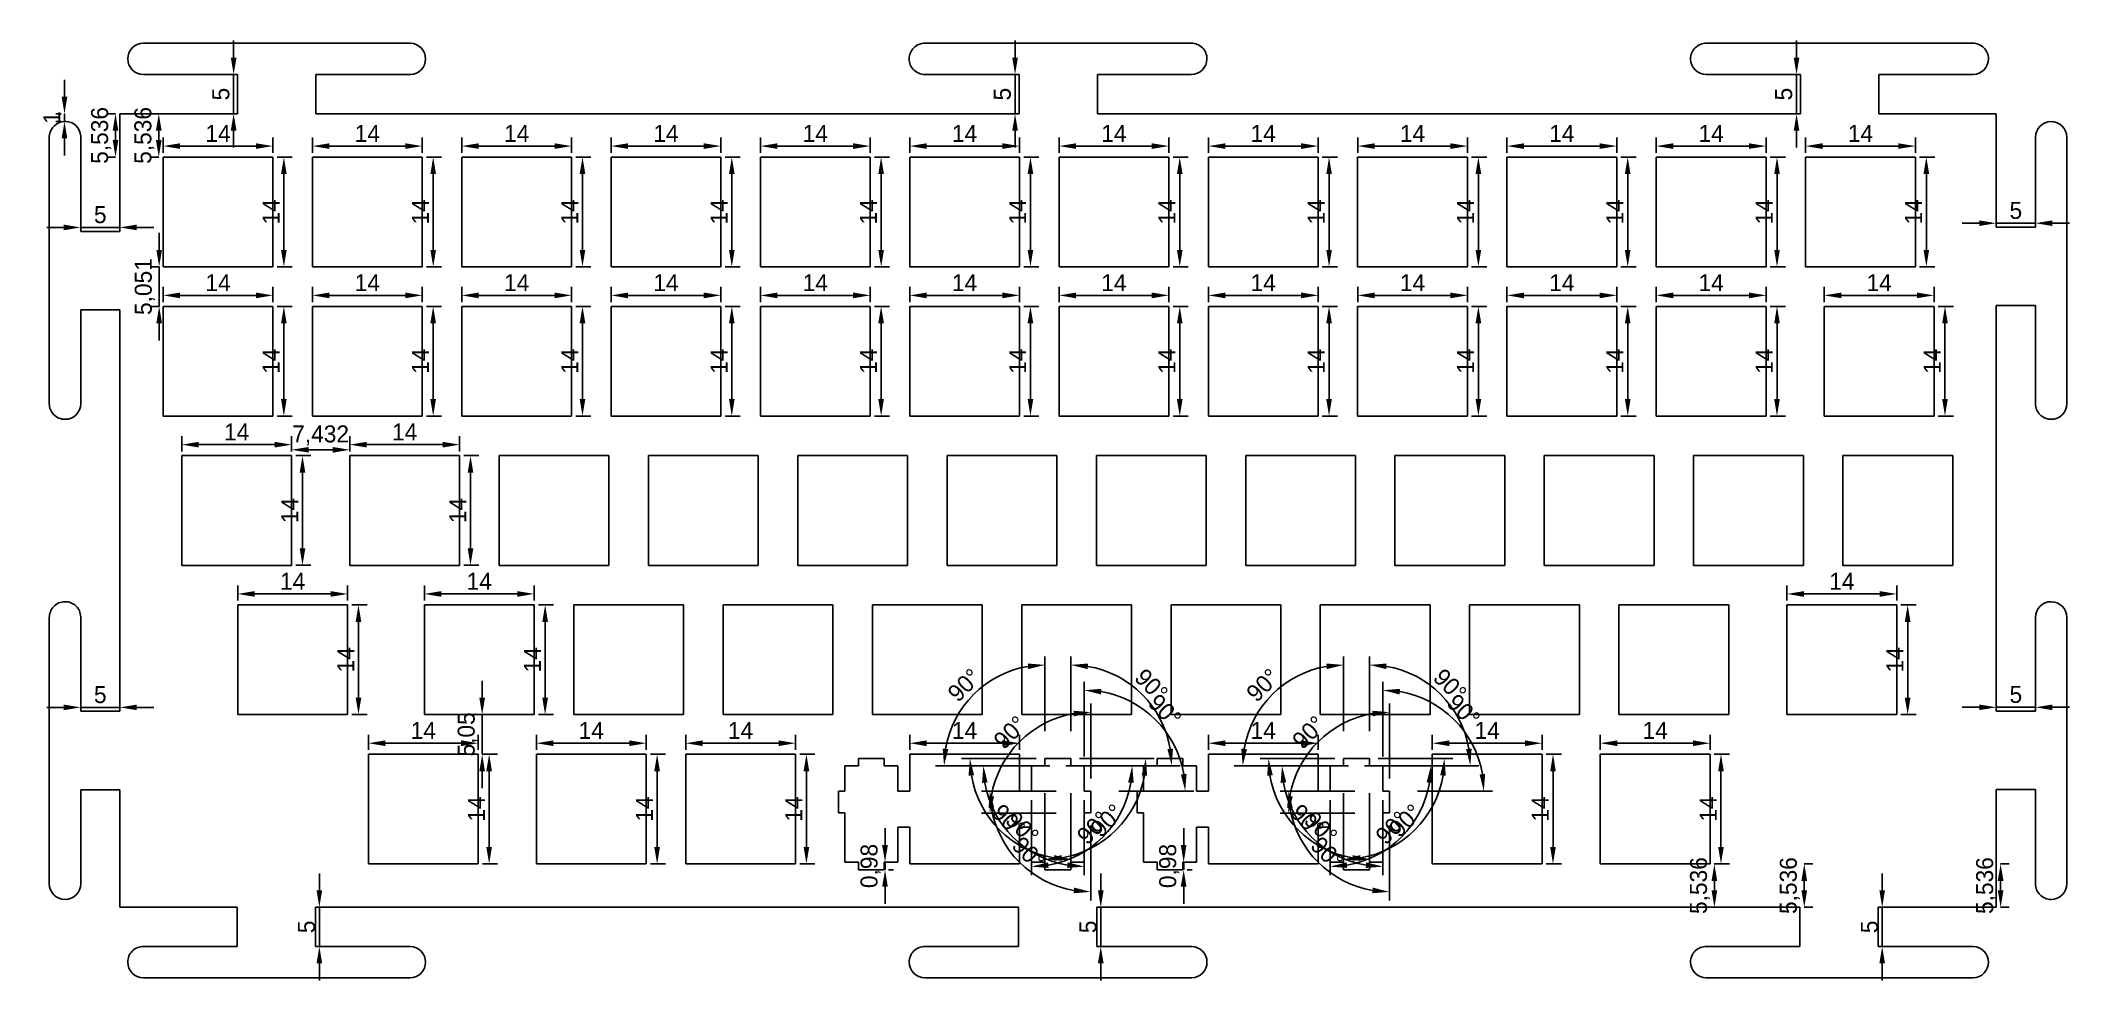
# Model space of a CAD drawing. Header units: millimetres. Extents: x -135 to 124, y -52 to 68.
import ezdxf

# ---------------------------------------------------------------- set-up
doc = ezdxf.new("R2010")
doc.units = ezdxf.units.MM
doc.layers.add('Dimensions', color=7, linetype='Continuous')
doc.layers.add('plate_sketch', color=7, linetype='Continuous')
doc.dimstyles.new('ISO-25', dxfattribs={"dimtxt": 2.5, "dimasz": 2.5, "dimexe": 1.25, "dimexo": 0.625, "dimtad": 1, "dimtxsty": 'Standard', "dimcen": 2.5, "dimadec": 0, "dimazin": 0, "dimtfac": 1, "dimtmove": 0, "dimatfit": 3, "dimfxl": 1, "dimarcsym": 0})

msp = doc.modelspace()

# ---------------------------------------------------------------- blocks, each defined once
blk = doc.blocks.new('*D1')
at = {"layer": 'Defpoints', "color": 0}
for p in [(8.8, 53.33), (8.8, 39.33), (10.2, 39.33)]:
    blk.add_point(p, dxfattribs=at)
at = {"layer": 'Dimensions', "color": 140, "lineweight": -2}
for p, q in [((9.34, 53.33), (11.28, 53.33)), ((10.2, 51.16), (10.2, 41.49)), ((9.34, 39.33), (11.28, 39.33))]:
    blk.add_line(p, q, dxfattribs=at)
at = {"layer": 'Dimensions', "color": 140}
for points in [[(10.56, 51.16), (9.84, 51.16), (10.2, 53.33)], [(9.84, 41.49), (10.56, 41.49), (10.2, 39.33)]]:
    blk.add_solid(points, dxfattribs=at)
at = {"layer": 'Dimensions', "color": 140, "insert": (8.57, 46.33), "char_height": 2.167, "attachment_point": 5, "rotation": 90}
blk.add_mtext('14', dxfattribs=at)
blk = doc.blocks.new('*D2')
at = {"layer": 'Defpoints', "color": 0}
for p in [(-110.51, 63.86), (-110.01, 63.86), (-110.01, 58.86)]:
    blk.add_point(p, dxfattribs=at)
at = {"layer": 'Dimensions', "color": 140, "lineweight": -2}
for p, q in [((-110.51, 66.03), (-110.51, 68.2)), ((-110.55, 63.86), (-111.59, 63.86)), ((-110.51, 58.86), (-110.51, 63.86)), ((-110.55, 58.86), (-111.59, 58.86)), ((-110.51, 56.7), (-110.51, 54.53))]:
    blk.add_line(p, q, dxfattribs=at)
at = {"layer": 'Dimensions', "color": 140}
for points in [[(-110.87, 66.03), (-110.14, 66.03), (-110.51, 63.86)], [(-110.14, 56.7), (-110.87, 56.7), (-110.51, 58.86)]]:
    blk.add_solid(points, dxfattribs=at)
at = {"layer": 'Dimensions', "color": 140, "insert": (-112.13, 61.36), "char_height": 2.17, "attachment_point": 5, "rotation": 90}
blk.add_mtext('5', dxfattribs=at)
blk = doc.blocks.new('*D3')
at = {"layer": 'Defpoints', "color": 0}
for p in [(56.42, -22.87), (56.42, -36.87), (57.82, -36.87)]:
    blk.add_point(p, dxfattribs=at)
at = {"layer": 'Dimensions', "color": 140, "lineweight": -2}
for p, q in [((56.96, -22.87), (58.91, -22.87)), ((57.82, -25.04), (57.82, -34.71)), ((56.96, -36.87), (58.91, -36.87))]:
    blk.add_line(p, q, dxfattribs=at)
at = {"layer": 'Dimensions', "color": 140}
for points in [[(58.18, -25.04), (57.46, -25.04), (57.82, -22.87)], [(57.46, -34.71), (58.18, -34.71), (57.82, -36.87)]]:
    blk.add_solid(points, dxfattribs=at)
at = {"layer": 'Dimensions', "color": 140, "insert": (56.2, -29.87), "char_height": 2.167, "attachment_point": 5, "rotation": 90}
blk.add_mtext('14', dxfattribs=at)
blk = doc.blocks.new('*D4')
at = {"layer": 'Defpoints', "color": 0}
for p in [(-67.4, 34.28), (-67.4, 20.28), (-66, 20.28)]:
    blk.add_point(p, dxfattribs=at)
at = {"layer": 'Dimensions', "color": 140, "lineweight": -2}
for p, q in [((-66.86, 34.28), (-64.92, 34.28)), ((-66, 32.11), (-66, 22.44)), ((-66.86, 20.28), (-64.92, 20.28))]:
    blk.add_line(p, q, dxfattribs=at)
at = {"layer": 'Dimensions', "color": 140}
for points in [[(-65.64, 32.11), (-66.36, 32.11), (-66, 34.28)], [(-66.36, 22.44), (-65.64, 22.44), (-66, 20.28)]]:
    blk.add_solid(points, dxfattribs=at)
at = {"layer": 'Dimensions', "color": 140, "insert": (-67.63, 27.28), "char_height": 2.167, "attachment_point": 5, "rotation": 90}
blk.add_mtext('14', dxfattribs=at)
blk = doc.blocks.new('*D5')
at = {"layer": 'Defpoints', "color": 0}
for p in [(92.43, 34.28), (106.43, 35.68), (106.43, 34.28)]:
    blk.add_point(p, dxfattribs=at)
at = {"layer": 'Dimensions', "color": 140, "lineweight": -2}
for p, q in [((92.43, 34.82), (92.43, 36.76)), ((106.43, 34.82), (106.43, 36.76)), ((94.6, 35.68), (104.26, 35.68))]:
    blk.add_line(p, q, dxfattribs=at)
at = {"layer": 'Dimensions', "color": 140}
for points in [[(94.6, 36.04), (94.6, 35.32), (92.43, 35.68)], [(104.26, 35.32), (104.26, 36.04), (106.43, 35.68)]]:
    blk.add_solid(points, dxfattribs=at)
at = {"layer": 'Dimensions', "color": 140, "insert": (99.43, 37.3), "char_height": 2.167, "attachment_point": 5}
blk.add_mtext('14', dxfattribs=at)
blk = doc.blocks.new('*D6')
at = {"layer": 'Defpoints', "color": 0}
for p in [(-24.25, -22.87), (-10.25, -21.47), (-10.25, -22.87)]:
    blk.add_point(p, dxfattribs=at)
at = {"layer": 'Dimensions', "color": 140, "lineweight": -2}
for p, q in [((-24.25, -22.33), (-24.25, -20.39)), ((-10.25, -22.33), (-10.25, -20.39)), ((-22.09, -21.47), (-12.42, -21.47))]:
    blk.add_line(p, q, dxfattribs=at)
at = {"layer": 'Dimensions', "color": 140}
for points in [[(-22.09, -21.11), (-22.09, -21.84), (-24.25, -21.47)], [(-12.42, -21.84), (-12.42, -21.11), (-10.25, -21.47)]]:
    blk.add_solid(points, dxfattribs=at)
at = {"layer": 'Dimensions', "color": 140, "insert": (-17.25, -19.85), "char_height": 2.167, "attachment_point": 5}
blk.add_mtext('14', dxfattribs=at)
blk = doc.blocks.new('*D7')
at = {"layer": 'Defpoints', "color": 0}
for p in [(106.43, 34.28), (106.43, 20.28), (107.83, 20.28)]:
    blk.add_point(p, dxfattribs=at)
at = {"layer": 'Dimensions', "color": 140, "lineweight": -2}
for p, q in [((106.97, 34.28), (108.91, 34.28)), ((107.83, 32.11), (107.83, 22.44)), ((106.97, 20.28), (108.91, 20.28))]:
    blk.add_line(p, q, dxfattribs=at)
at = {"layer": 'Dimensions', "color": 140}
for points in [[(108.19, 32.11), (107.47, 32.11), (107.83, 34.28)], [(107.47, 22.44), (108.19, 22.44), (107.83, 20.28)]]:
    blk.add_solid(points, dxfattribs=at)
at = {"layer": 'Dimensions', "color": 140, "insert": (106.2, 27.28), "char_height": 2.167, "attachment_point": 5, "rotation": 90}
blk.add_mtext('14', dxfattribs=at)
blk = doc.blocks.new('*D8')
at = {"layer": 'Defpoints', "color": 0}
for p in [(-103.12, 16.63), (-117.12, 15.23), (-103.12, 15.23)]:
    blk.add_point(p, dxfattribs=at)
at = {"layer": 'Dimensions', "color": 140, "lineweight": -2}
for p, q in [((-117.12, 15.77), (-117.12, 17.71)), ((-114.95, 16.63), (-105.29, 16.63)), ((-103.12, 15.77), (-103.12, 17.71))]:
    blk.add_line(p, q, dxfattribs=at)
at = {"layer": 'Dimensions', "color": 140}
for points in [[(-114.95, 16.99), (-114.95, 16.26), (-117.12, 16.63)], [(-105.29, 16.26), (-105.29, 16.99), (-103.12, 16.63)]]:
    blk.add_solid(points, dxfattribs=at)
at = {"layer": 'Dimensions', "color": 140, "insert": (-110.12, 18.25), "char_height": 2.167, "attachment_point": 5}
blk.add_mtext('14', dxfattribs=at)
blk = doc.blocks.new('*D9')
at = {"layer": 'Defpoints', "color": 0}
for p in [(65.95, 53.33), (65.95, 39.33), (67.35, 39.33)]:
    blk.add_point(p, dxfattribs=at)
at = {"layer": 'Dimensions', "color": 140, "lineweight": -2}
for p, q in [((66.49, 53.33), (68.43, 53.33)), ((67.35, 51.16), (67.35, 41.49)), ((66.49, 39.33), (68.43, 39.33))]:
    blk.add_line(p, q, dxfattribs=at)
at = {"layer": 'Dimensions', "color": 140}
for points in [[(67.71, 51.16), (66.99, 51.16), (67.35, 53.33)], [(66.99, 41.49), (67.71, 41.49), (67.35, 39.33)]]:
    blk.add_solid(points, dxfattribs=at)
at = {"layer": 'Dimensions', "color": 140, "insert": (65.72, 46.33), "char_height": 2.167, "attachment_point": 5, "rotation": 90}
blk.add_mtext('14', dxfattribs=at)
blk = doc.blocks.new('*D10')
at = {"layer": 'Defpoints', "color": 0}
for p in [(-95.98, -3.82), (-95.98, -17.82), (-94.58, -17.82)]:
    blk.add_point(p, dxfattribs=at)
at = {"layer": 'Dimensions', "color": 140, "lineweight": -2}
for p, q in [((-95.44, -3.82), (-93.49, -3.82)), ((-94.58, -5.99), (-94.58, -15.66)), ((-95.44, -17.82), (-93.49, -17.82))]:
    blk.add_line(p, q, dxfattribs=at)
at = {"layer": 'Dimensions', "color": 140}
for points in [[(-94.22, -5.99), (-94.94, -5.99), (-94.58, -3.82)], [(-94.94, -15.66), (-94.22, -15.66), (-94.58, -17.82)]]:
    blk.add_solid(points, dxfattribs=at)
at = {"layer": 'Dimensions', "color": 140, "insert": (-96.2, -10.82), "char_height": 2.167, "attachment_point": 5, "rotation": 90}
blk.add_mtext('14', dxfattribs=at)
blk = doc.blocks.new('*D11')
at = {"layer": 'Defpoints', "color": 0}
for p in [(-57.88, -22.87), (-57.88, -36.87), (-56.48, -36.87)]:
    blk.add_point(p, dxfattribs=at)
at = {"layer": 'Dimensions', "color": 140, "lineweight": -2}
for p, q in [((-57.34, -22.87), (-55.39, -22.87)), ((-56.48, -25.04), (-56.48, -34.71)), ((-57.34, -36.87), (-55.39, -36.87))]:
    blk.add_line(p, q, dxfattribs=at)
at = {"layer": 'Dimensions', "color": 140}
for points in [[(-56.12, -25.04), (-56.84, -25.04), (-56.48, -22.87)], [(-56.84, -34.71), (-56.12, -34.71), (-56.48, -36.87)]]:
    blk.add_solid(points, dxfattribs=at)
at = {"layer": 'Dimensions', "color": 140, "insert": (-58.1, -29.87), "char_height": 2.167, "attachment_point": 5, "rotation": 90}
blk.add_mtext('14', dxfattribs=at)
blk = doc.blocks.new('*D12')
at = {"layer": 'Defpoints', "color": 0}
for p in [(-93.31, -22.87), (-79.31, -21.47), (-79.31, -22.87)]:
    blk.add_point(p, dxfattribs=at)
at = {"layer": 'Dimensions', "color": 140, "lineweight": -2}
for p, q in [((-93.31, -22.33), (-93.31, -20.39)), ((-79.31, -22.33), (-79.31, -20.39)), ((-91.14, -21.47), (-81.48, -21.47))]:
    blk.add_line(p, q, dxfattribs=at)
at = {"layer": 'Dimensions', "color": 140}
for points in [[(-91.14, -21.11), (-91.14, -21.84), (-93.31, -21.47)], [(-81.48, -21.84), (-81.48, -21.11), (-79.31, -21.47)]]:
    blk.add_solid(points, dxfattribs=at)
at = {"layer": 'Dimensions', "color": 140, "insert": (-86.31, -19.85), "char_height": 2.167, "attachment_point": 5}
blk.add_mtext('14', dxfattribs=at)
blk = doc.blocks.new('*D13')
at = {"layer": 'Defpoints', "color": 0}
for p in [(-95.98, -2.42), (-109.98, -3.82), (-95.98, -3.82)]:
    blk.add_point(p, dxfattribs=at)
at = {"layer": 'Dimensions', "color": 140, "lineweight": -2}
for p, q in [((-109.98, -3.28), (-109.98, -1.34)), ((-107.81, -2.42), (-98.14, -2.42)), ((-95.98, -3.28), (-95.98, -1.34))]:
    blk.add_line(p, q, dxfattribs=at)
at = {"layer": 'Dimensions', "color": 140}
for points in [[(-107.81, -2.06), (-107.81, -2.79), (-109.98, -2.42)], [(-98.14, -2.79), (-98.14, -2.06), (-95.98, -2.42)]]:
    blk.add_solid(points, dxfattribs=at)
at = {"layer": 'Dimensions', "color": 140, "insert": (-102.98, -0.8), "char_height": 2.167, "attachment_point": 5}
blk.add_mtext('14', dxfattribs=at)
blk = doc.blocks.new('*D14')
at = {"layer": 'Defpoints', "color": 0}
for p in [(-48.35, 53.33), (-48.35, 39.33), (-46.95, 39.33)]:
    blk.add_point(p, dxfattribs=at)
at = {"layer": 'Dimensions', "color": 140, "lineweight": -2}
for p, q in [((-47.81, 53.33), (-45.87, 53.33)), ((-46.95, 51.16), (-46.95, 41.49)), ((-47.81, 39.33), (-45.87, 39.33))]:
    blk.add_line(p, q, dxfattribs=at)
at = {"layer": 'Dimensions', "color": 140}
for points in [[(-46.59, 51.16), (-47.31, 51.16), (-46.95, 53.33)], [(-47.31, 41.49), (-46.59, 41.49), (-46.95, 39.33)]]:
    blk.add_solid(points, dxfattribs=at)
at = {"layer": 'Dimensions', "color": 140, "insert": (-48.58, 46.33), "char_height": 2.167, "attachment_point": 5, "rotation": 90}
blk.add_mtext('14', dxfattribs=at)
blk = doc.blocks.new('*D15')
at = {"layer": 'Defpoints', "color": 0}
for p in [(-103.12, 15.23), (-103.12, 1.23), (-101.72, 1.23)]:
    blk.add_point(p, dxfattribs=at)
at = {"layer": 'Dimensions', "color": 140, "lineweight": -2}
for p, q in [((-102.58, 15.23), (-100.64, 15.23)), ((-101.72, 13.06), (-101.72, 3.39)), ((-102.58, 1.23), (-100.64, 1.23))]:
    blk.add_line(p, q, dxfattribs=at)
at = {"layer": 'Dimensions', "color": 140}
for points in [[(-101.36, 13.06), (-102.08, 13.06), (-101.72, 15.23)], [(-102.08, 3.39), (-101.36, 3.39), (-101.72, 1.23)]]:
    blk.add_solid(points, dxfattribs=at)
at = {"layer": 'Dimensions', "color": 140, "insert": (-103.35, 8.23), "char_height": 2.167, "attachment_point": 5, "rotation": 90}
blk.add_mtext('14', dxfattribs=at)
blk = doc.blocks.new('*D16')
at = {"layer": 'Defpoints', "color": 0}
for p in [(-100.45, 34.28), (-86.45, 35.68), (-86.45, 34.28)]:
    blk.add_point(p, dxfattribs=at)
at = {"layer": 'Dimensions', "color": 140, "lineweight": -2}
for p, q in [((-100.45, 34.82), (-100.45, 36.76)), ((-86.45, 34.82), (-86.45, 36.76)), ((-98.29, 35.68), (-88.62, 35.68))]:
    blk.add_line(p, q, dxfattribs=at)
at = {"layer": 'Dimensions', "color": 140}
for points in [[(-98.29, 36.04), (-98.29, 35.31), (-100.45, 35.68)], [(-88.62, 35.31), (-88.62, 36.04), (-86.45, 35.68)]]:
    blk.add_solid(points, dxfattribs=at)
at = {"layer": 'Dimensions', "color": 140, "insert": (-93.45, 37.3), "char_height": 2.167, "attachment_point": 5}
blk.add_mtext('14', dxfattribs=at)
blk = doc.blocks.new('*D17')
at = {"layer": 'Defpoints', "color": 0}
for p in [(104.05, 54.73), (90.05, 53.33), (104.05, 53.33)]:
    blk.add_point(p, dxfattribs=at)
at = {"layer": 'Dimensions', "color": 140, "lineweight": -2}
for p, q in [((90.05, 53.87), (90.05, 55.81)), ((92.21, 54.73), (101.88, 54.73)), ((104.05, 53.87), (104.05, 55.81))]:
    blk.add_line(p, q, dxfattribs=at)
at = {"layer": 'Dimensions', "color": 140}
for points in [[(92.21, 55.09), (92.21, 54.37), (90.05, 54.73)], [(101.88, 54.37), (101.88, 55.09), (104.05, 54.73)]]:
    blk.add_solid(points, dxfattribs=at)
at = {"layer": 'Dimensions', "color": 140, "insert": (97.05, 56.35), "char_height": 2.167, "attachment_point": 5}
blk.add_mtext('14', dxfattribs=at)
blk = doc.blocks.new('*D18')
at = {"layer": 'Defpoints', "color": 0}
for p in [(114.37, -17.39), (119.37, -16.89), (119.37, -17.39)]:
    blk.add_point(p, dxfattribs=at)
at = {"layer": 'Dimensions', "color": 140, "lineweight": -2}
for p, q in [((112.21, -16.89), (110.04, -16.89)), ((114.37, -16.85), (114.37, -15.81)), ((114.37, -16.89), (119.37, -16.89)), ((119.37, -16.85), (119.37, -15.81)), ((121.54, -16.89), (123.71, -16.89))]:
    blk.add_line(p, q, dxfattribs=at)
at = {"layer": 'Dimensions', "color": 140}
for points in [[(112.21, -17.25), (112.21, -16.53), (114.37, -16.89)], [(121.54, -16.53), (121.54, -17.25), (119.37, -16.89)]]:
    blk.add_solid(points, dxfattribs=at)
at = {"layer": 'Dimensions', "color": 140, "insert": (116.87, -15.26), "char_height": 2.17, "attachment_point": 5}
blk.add_mtext('5', dxfattribs=at)
blk = doc.blocks.new('*D19')
at = {"layer": 'Defpoints', "color": 0}
for p in [(-130.02, -17.4), (-125.02, -16.9), (-125.02, -17.4)]:
    blk.add_point(p, dxfattribs=at)
at = {"layer": 'Dimensions', "color": 140, "lineweight": -2}
for p, q in [((-132.19, -16.9), (-134.36, -16.9)), ((-130.02, -16.86), (-130.02, -15.82)), ((-130.02, -16.9), (-125.02, -16.9)), ((-125.02, -16.86), (-125.02, -15.82)), ((-122.86, -16.9), (-120.69, -16.9))]:
    blk.add_line(p, q, dxfattribs=at)
at = {"layer": 'Dimensions', "color": 140}
for points in [[(-132.19, -17.26), (-132.19, -16.54), (-130.02, -16.9)], [(-122.86, -16.54), (-122.86, -17.26), (-125.02, -16.9)]]:
    blk.add_solid(points, dxfattribs=at)
at = {"layer": 'Dimensions', "color": 140, "insert": (-127.52, -15.28), "char_height": 2.17, "attachment_point": 5}
blk.add_mtext('5', dxfattribs=at)
blk = doc.blocks.new('*D20')
at = {"layer": 'Defpoints', "color": 0}
for p in [(-10.25, 53.33), (-10.25, 39.33), (-8.85, 39.33)]:
    blk.add_point(p, dxfattribs=at)
at = {"layer": 'Dimensions', "color": 140, "lineweight": -2}
for p, q in [((-9.71, 53.33), (-7.77, 53.33)), ((-8.85, 51.16), (-8.85, 41.49)), ((-9.71, 39.33), (-7.77, 39.33))]:
    blk.add_line(p, q, dxfattribs=at)
at = {"layer": 'Dimensions', "color": 140}
for points in [[(-8.49, 51.16), (-9.21, 51.16), (-8.85, 53.33)], [(-9.21, 41.49), (-8.49, 41.49), (-8.85, 39.33)]]:
    blk.add_solid(points, dxfattribs=at)
at = {"layer": 'Dimensions', "color": 140, "insert": (-10.48, 46.33), "char_height": 2.167, "attachment_point": 5, "rotation": 90}
blk.add_mtext('14', dxfattribs=at)
blk = doc.blocks.new('*D21')
at = {"layer": 'Defpoints', "color": 0}
for p in [(-72.17, -3.82), (-72.17, -17.82), (-70.77, -17.82)]:
    blk.add_point(p, dxfattribs=at)
at = {"layer": 'Dimensions', "color": 140, "lineweight": -2}
for p, q in [((-71.62, -3.82), (-69.68, -3.82)), ((-70.77, -5.99), (-70.77, -15.66)), ((-71.62, -17.82), (-69.68, -17.82))]:
    blk.add_line(p, q, dxfattribs=at)
at = {"layer": 'Dimensions', "color": 140}
for points in [[(-70.4, -5.99), (-71.13, -5.99), (-70.77, -3.82)], [(-71.13, -15.66), (-70.4, -15.66), (-70.77, -17.82)]]:
    blk.add_solid(points, dxfattribs=at)
at = {"layer": 'Dimensions', "color": 140, "insert": (-72.39, -10.82), "char_height": 2.167, "attachment_point": 5, "rotation": 90}
blk.add_mtext('14', dxfattribs=at)
blk = doc.blocks.new('*D22')
at = {"layer": 'Defpoints', "color": 0}
for p in [(101.67, -3.82), (101.67, -17.82), (103.07, -17.82)]:
    blk.add_point(p, dxfattribs=at)
at = {"layer": 'Dimensions', "color": 140, "lineweight": -2}
for p, q in [((102.21, -3.82), (104.15, -3.82)), ((103.07, -5.99), (103.07, -15.66)), ((102.21, -17.82), (104.15, -17.82))]:
    blk.add_line(p, q, dxfattribs=at)
at = {"layer": 'Dimensions', "color": 140}
for points in [[(103.43, -5.99), (102.7, -5.99), (103.07, -3.82)], [(102.7, -15.66), (103.43, -15.66), (103.07, -17.82)]]:
    blk.add_solid(points, dxfattribs=at)
at = {"layer": 'Dimensions', "color": 140, "insert": (101.44, -10.82), "char_height": 2.167, "attachment_point": 5, "rotation": 90}
blk.add_mtext('14', dxfattribs=at)
blk = doc.blocks.new('*D23')
at = {"layer": 'Defpoints', "color": 0}
for p in [(-0.38, -42.41), (-0.38, -47.41), (0.12, -47.41)]:
    blk.add_point(p, dxfattribs=at)
at = {"layer": 'Dimensions', "color": 140, "lineweight": -2}
for p, q in [((0.12, -40.24), (0.12, -38.08)), ((0.12, -42.41), (0.12, -47.41)), ((0.17, -42.41), (1.21, -42.41)), ((0.17, -47.41), (1.21, -47.41)), ((0.12, -49.58), (0.12, -51.74))]:
    blk.add_line(p, q, dxfattribs=at)
at = {"layer": 'Dimensions', "color": 140}
for points in [[(-0.24, -40.24), (0.49, -40.24), (0.12, -42.41)], [(0.49, -49.58), (-0.24, -49.58), (0.12, -47.41)]]:
    blk.add_solid(points, dxfattribs=at)
at = {"layer": 'Dimensions', "color": 140, "insert": (-1.5, -44.91), "char_height": 2.17, "attachment_point": 5, "rotation": 90}
blk.add_mtext('5', dxfattribs=at)
blk = doc.blocks.new('*D24')
at = {"layer": 'Defpoints', "color": 0}
for p in [(27.85, 54.73), (13.85, 53.33), (27.85, 53.33)]:
    blk.add_point(p, dxfattribs=at)
at = {"layer": 'Dimensions', "color": 140, "lineweight": -2}
for p, q in [((13.85, 53.87), (13.85, 55.81)), ((16.01, 54.73), (25.68, 54.73)), ((27.85, 53.87), (27.85, 55.81))]:
    blk.add_line(p, q, dxfattribs=at)
at = {"layer": 'Dimensions', "color": 140}
for points in [[(16.01, 55.09), (16.01, 54.37), (13.85, 54.73)], [(25.68, 54.37), (25.68, 55.09), (27.85, 54.73)]]:
    blk.add_solid(points, dxfattribs=at)
at = {"layer": 'Dimensions', "color": 140, "insert": (20.85, 56.35), "char_height": 2.167, "attachment_point": 5}
blk.add_mtext('14', dxfattribs=at)
blk = doc.blocks.new('*D25')
at = {"layer": 'Defpoints', "color": 0}
for p in [(-72.17, -2.42), (-86.17, -3.82), (-72.17, -3.82)]:
    blk.add_point(p, dxfattribs=at)
at = {"layer": 'Dimensions', "color": 140, "lineweight": -2}
for p, q in [((-86.17, -3.28), (-86.17, -1.34)), ((-84, -2.42), (-74.33, -2.42)), ((-72.17, -3.28), (-72.17, -1.34))]:
    blk.add_line(p, q, dxfattribs=at)
at = {"layer": 'Dimensions', "color": 140}
for points in [[(-84, -2.06), (-84, -2.79), (-86.17, -2.42)], [(-74.33, -2.79), (-74.33, -2.06), (-72.17, -2.42)]]:
    blk.add_solid(points, dxfattribs=at)
at = {"layer": 'Dimensions', "color": 140, "insert": (-79.17, -0.8), "char_height": 2.167, "attachment_point": 5}
blk.add_mtext('14', dxfattribs=at)
blk = doc.blocks.new('*D26')
at = {"layer": 'Defpoints', "color": 0}
for p in [(46.9, 53.33), (46.9, 39.33), (48.3, 39.33)]:
    blk.add_point(p, dxfattribs=at)
at = {"layer": 'Dimensions', "color": 140, "lineweight": -2}
for p, q in [((47.44, 53.33), (49.38, 53.33)), ((48.3, 51.16), (48.3, 41.49)), ((47.44, 39.33), (49.38, 39.33))]:
    blk.add_line(p, q, dxfattribs=at)
at = {"layer": 'Dimensions', "color": 140}
for points in [[(48.66, 51.16), (47.94, 51.16), (48.3, 53.33)], [(47.94, 41.49), (48.66, 41.49), (48.3, 39.33)]]:
    blk.add_solid(points, dxfattribs=at)
at = {"layer": 'Dimensions', "color": 140, "insert": (46.67, 46.33), "char_height": 2.167, "attachment_point": 5, "rotation": 90}
blk.add_mtext('14', dxfattribs=at)
blk = doc.blocks.new('*D27')
at = {"layer": 'Defpoints', "color": 0}
for p in [(-71.88, -22.87), (-57.88, -21.47), (-57.88, -22.87)]:
    blk.add_point(p, dxfattribs=at)
at = {"layer": 'Dimensions', "color": 140, "lineweight": -2}
for p, q in [((-71.88, -22.33), (-71.88, -20.39)), ((-57.88, -22.33), (-57.88, -20.39)), ((-69.71, -21.47), (-60.04, -21.47))]:
    blk.add_line(p, q, dxfattribs=at)
at = {"layer": 'Dimensions', "color": 140}
for points in [[(-69.71, -21.11), (-69.71, -21.84), (-71.88, -21.47)], [(-60.04, -21.84), (-60.04, -21.11), (-57.88, -21.47)]]:
    blk.add_solid(points, dxfattribs=at)
at = {"layer": 'Dimensions', "color": 140, "insert": (-64.88, -19.85), "char_height": 2.167, "attachment_point": 5}
blk.add_mtext('14', dxfattribs=at)
blk = doc.blocks.new('*D28')
at = {"layer": 'Defpoints', "color": 0}
for p in [(-38.83, -22.87), (-38.83, -36.87), (-37.43, -36.87)]:
    blk.add_point(p, dxfattribs=at)
at = {"layer": 'Dimensions', "color": 140, "lineweight": -2}
for p, q in [((-38.29, -22.87), (-36.34, -22.87)), ((-37.43, -25.04), (-37.43, -34.71)), ((-38.29, -36.87), (-36.34, -36.87))]:
    blk.add_line(p, q, dxfattribs=at)
at = {"layer": 'Dimensions', "color": 140}
for points in [[(-37.07, -25.04), (-37.79, -25.04), (-37.43, -22.87)], [(-37.79, -34.71), (-37.07, -34.71), (-37.43, -36.87)]]:
    blk.add_solid(points, dxfattribs=at)
at = {"layer": 'Dimensions', "color": 140, "insert": (-39.05, -29.87), "char_height": 2.167, "attachment_point": 5, "rotation": 90}
blk.add_mtext('14', dxfattribs=at)
blk = doc.blocks.new('*D29')
at = {"layer": 'Defpoints', "color": 0}
for p in [(-86.45, 54.73), (-100.45, 53.33), (-86.45, 53.33)]:
    blk.add_point(p, dxfattribs=at)
at = {"layer": 'Dimensions', "color": 140, "lineweight": -2}
for p, q in [((-100.45, 53.87), (-100.45, 55.81)), ((-98.29, 54.73), (-88.62, 54.73)), ((-86.45, 53.87), (-86.45, 55.81))]:
    blk.add_line(p, q, dxfattribs=at)
at = {"layer": 'Dimensions', "color": 140}
for points in [[(-98.29, 55.09), (-98.29, 54.37), (-100.45, 54.73)], [(-88.62, 54.37), (-88.62, 55.09), (-86.45, 54.73)]]:
    blk.add_solid(points, dxfattribs=at)
at = {"layer": 'Dimensions', "color": 140, "insert": (-93.45, 56.35), "char_height": 2.167, "attachment_point": 5}
blk.add_mtext('14', dxfattribs=at)
blk = doc.blocks.new('*D30')
at = {"layer": 'Defpoints', "color": 0}
for p in [(-52.83, -22.87), (-38.83, -21.47), (-38.83, -22.87)]:
    blk.add_point(p, dxfattribs=at)
at = {"layer": 'Dimensions', "color": 140, "lineweight": -2}
for p, q in [((-52.83, -22.33), (-52.83, -20.39)), ((-38.83, -22.33), (-38.83, -20.39)), ((-50.66, -21.47), (-40.99, -21.47))]:
    blk.add_line(p, q, dxfattribs=at)
at = {"layer": 'Dimensions', "color": 140}
for points in [[(-50.66, -21.11), (-50.66, -21.84), (-52.83, -21.47)], [(-40.99, -21.84), (-40.99, -21.11), (-38.83, -21.47)]]:
    blk.add_solid(points, dxfattribs=at)
at = {"layer": 'Dimensions', "color": 140, "insert": (-45.83, -19.85), "char_height": 2.167, "attachment_point": 5}
blk.add_mtext('14', dxfattribs=at)
blk = doc.blocks.new('*D31')
at = {"layer": 'Defpoints', "color": 0}
for p in [(88.89, 63.86), (89.39, 63.86), (89.39, 58.86)]:
    blk.add_point(p, dxfattribs=at)
at = {"layer": 'Dimensions', "color": 140, "lineweight": -2}
for p, q in [((88.89, 66.03), (88.89, 68.2)), ((88.85, 63.86), (87.81, 63.86)), ((88.89, 58.86), (88.89, 63.86)), ((88.85, 58.86), (87.81, 58.86)), ((88.89, 56.7), (88.89, 54.53))]:
    blk.add_line(p, q, dxfattribs=at)
at = {"layer": 'Dimensions', "color": 140}
for points in [[(88.53, 66.03), (89.25, 66.03), (88.89, 63.86)], [(89.25, 56.7), (88.53, 56.7), (88.89, 58.86)]]:
    blk.add_solid(points, dxfattribs=at)
at = {"layer": 'Dimensions', "color": 140, "insert": (87.26, 61.36), "char_height": 2.17, "attachment_point": 5, "rotation": 90}
blk.add_mtext('5', dxfattribs=at)
blk = doc.blocks.new('*D32')
at = {"layer": 'Defpoints', "color": 0}
for p in [(77.85, -22.87), (77.85, -36.87), (79.25, -36.87)]:
    blk.add_point(p, dxfattribs=at)
at = {"layer": 'Dimensions', "color": 140, "lineweight": -2}
for p, q in [((78.4, -22.87), (80.34, -22.87)), ((79.25, -25.04), (79.25, -34.71)), ((78.4, -36.87), (80.34, -36.87))]:
    blk.add_line(p, q, dxfattribs=at)
at = {"layer": 'Dimensions', "color": 140}
for points in [[(79.61, -25.04), (78.89, -25.04), (79.25, -22.87)], [(78.89, -34.71), (79.61, -34.71), (79.25, -36.87)]]:
    blk.add_solid(points, dxfattribs=at)
at = {"layer": 'Dimensions', "color": 140, "insert": (77.63, -29.87), "char_height": 2.167, "attachment_point": 5, "rotation": 90}
blk.add_mtext('14', dxfattribs=at)
blk = doc.blocks.new('*D33')
at = {"layer": 'Defpoints', "color": 0}
for p in [(8.8, 54.73), (-5.2, 53.33), (8.8, 53.33)]:
    blk.add_point(p, dxfattribs=at)
at = {"layer": 'Dimensions', "color": 140, "lineweight": -2}
for p, q in [((-5.2, 53.87), (-5.2, 55.81)), ((-3.04, 54.73), (6.63, 54.73)), ((8.8, 53.87), (8.8, 55.81))]:
    blk.add_line(p, q, dxfattribs=at)
at = {"layer": 'Dimensions', "color": 140}
for points in [[(-3.04, 55.09), (-3.04, 54.37), (-5.2, 54.73)], [(6.63, 54.37), (6.63, 55.09), (8.8, 54.73)]]:
    blk.add_solid(points, dxfattribs=at)
at = {"layer": 'Dimensions', "color": 140, "insert": (1.8, 56.35), "char_height": 2.167, "attachment_point": 5}
blk.add_mtext('14', dxfattribs=at)
blk = doc.blocks.new('*D34')
at = {"layer": 'Defpoints', "color": 0}
for p in [(104.05, 53.33), (104.05, 39.33), (105.45, 39.33)]:
    blk.add_point(p, dxfattribs=at)
at = {"layer": 'Dimensions', "color": 140, "lineweight": -2}
for p, q in [((104.59, 53.33), (106.53, 53.33)), ((105.45, 51.16), (105.45, 41.49)), ((104.59, 39.33), (106.53, 39.33))]:
    blk.add_line(p, q, dxfattribs=at)
at = {"layer": 'Dimensions', "color": 140}
for points in [[(105.81, 51.16), (105.09, 51.16), (105.45, 53.33)], [(105.09, 41.49), (105.81, 41.49), (105.45, 39.33)]]:
    blk.add_solid(points, dxfattribs=at)
at = {"layer": 'Dimensions', "color": 140, "insert": (103.82, 46.33), "char_height": 2.167, "attachment_point": 5, "rotation": 90}
blk.add_mtext('14', dxfattribs=at)
blk = doc.blocks.new('*D35')
at = {"layer": 'Defpoints', "color": 0}
for p in [(-27.5, -36.65), (-27.5, -37.63), (-27.4, -37.63)]:
    blk.add_point(p, dxfattribs=at)
at = {"layer": 'Dimensions', "color": 140, "lineweight": -2}
for p, q in [((-27.4, -34.48), (-27.4, -32.31)), ((-27.4, -36.65), (-27.4, -37.63)), ((-26.96, -36.65), (-26.32, -36.65)), ((-26.96, -37.63), (-26.32, -37.63)), ((-27.4, -39.79), (-27.4, -41.96))]:
    blk.add_line(p, q, dxfattribs=at)
at = {"layer": 'Dimensions', "color": 140}
for points in [[(-27.77, -34.48), (-27.04, -34.48), (-27.4, -36.65)], [(-27.04, -39.79), (-27.77, -39.79), (-27.4, -37.63)]]:
    blk.add_solid(points, dxfattribs=at)
at = {"layer": 'Dimensions', "color": 140, "insert": (-29.24, -37.14), "char_height": 2.167, "attachment_point": 5, "rotation": 90}
blk.add_mtext('0,98', dxfattribs=at)
blk = doc.blocks.new('*D36')
at = {"layer": 'Defpoints', "color": 0}
for p in [(-10.81, 63.86), (-10.31, 63.86), (-10.31, 58.86)]:
    blk.add_point(p, dxfattribs=at)
at = {"layer": 'Dimensions', "color": 140, "lineweight": -2}
for p, q in [((-10.81, 66.03), (-10.81, 68.2)), ((-10.85, 63.86), (-11.89, 63.86)), ((-10.81, 58.86), (-10.81, 63.86)), ((-10.85, 58.86), (-11.89, 58.86)), ((-10.81, 56.7), (-10.81, 54.53))]:
    blk.add_line(p, q, dxfattribs=at)
at = {"layer": 'Dimensions', "color": 140}
for points in [[(-11.17, 66.03), (-10.45, 66.03), (-10.81, 63.86)], [(-10.45, 56.7), (-11.17, 56.7), (-10.81, 58.86)]]:
    blk.add_solid(points, dxfattribs=at)
at = {"layer": 'Dimensions', "color": 140, "insert": (-12.43, 61.36), "char_height": 2.17, "attachment_point": 5, "rotation": 90}
blk.add_mtext('5', dxfattribs=at)
blk = doc.blocks.new('*D37')
at = {"layer": 'Defpoints', "color": 0}
for p in [(-125.02, 44.35), (-130.02, 43.85), (-125.02, 43.85)]:
    blk.add_point(p, dxfattribs=at)
at = {"layer": 'Dimensions', "color": 140, "lineweight": -2}
for p, q in [((-132.19, 44.35), (-134.36, 44.35)), ((-130.02, 44.39), (-130.02, 45.43)), ((-130.02, 44.35), (-125.02, 44.35)), ((-125.02, 44.39), (-125.02, 45.43)), ((-122.86, 44.35), (-120.69, 44.35))]:
    blk.add_line(p, q, dxfattribs=at)
at = {"layer": 'Dimensions', "color": 140}
for points in [[(-132.19, 43.99), (-132.19, 44.71), (-130.02, 44.35)], [(-122.86, 44.71), (-122.86, 43.99), (-125.02, 44.35)]]:
    blk.add_solid(points, dxfattribs=at)
at = {"layer": 'Dimensions', "color": 140, "insert": (-127.52, 45.97), "char_height": 2.17, "attachment_point": 5}
blk.add_mtext('5', dxfattribs=at)
blk = doc.blocks.new('*D38')
at = {"layer": 'Defpoints', "color": 0}
for p in [(46.9, 54.73), (32.9, 53.33), (46.9, 53.33)]:
    blk.add_point(p, dxfattribs=at)
at = {"layer": 'Dimensions', "color": 140, "lineweight": -2}
for p, q in [((32.9, 53.87), (32.9, 55.81)), ((35.06, 54.73), (44.73, 54.73)), ((46.9, 53.87), (46.9, 55.81))]:
    blk.add_line(p, q, dxfattribs=at)
at = {"layer": 'Dimensions', "color": 140}
for points in [[(35.06, 55.09), (35.06, 54.37), (32.9, 54.73)], [(44.73, 54.37), (44.73, 55.09), (46.9, 54.73)]]:
    blk.add_solid(points, dxfattribs=at)
at = {"layer": 'Dimensions', "color": 140, "insert": (39.9, 56.35), "char_height": 2.167, "attachment_point": 5}
blk.add_mtext('14', dxfattribs=at)
blk = doc.blocks.new('*D39')
at = {"layer": 'Defpoints', "color": 0}
for p in [(42.42, -22.87), (56.42, -21.47), (56.42, -22.87)]:
    blk.add_point(p, dxfattribs=at)
at = {"layer": 'Dimensions', "color": 140, "lineweight": -2}
for p, q in [((42.42, -22.33), (42.42, -20.39)), ((56.42, -22.33), (56.42, -20.39)), ((44.59, -21.47), (54.26, -21.47))]:
    blk.add_line(p, q, dxfattribs=at)
at = {"layer": 'Dimensions', "color": 140}
for points in [[(44.59, -21.11), (44.59, -21.84), (42.42, -21.47)], [(54.26, -21.84), (54.26, -21.11), (56.42, -21.47)]]:
    blk.add_solid(points, dxfattribs=at)
at = {"layer": 'Dimensions', "color": 140, "insert": (49.42, -19.85), "char_height": 2.167, "attachment_point": 5}
blk.add_mtext('14', dxfattribs=at)
blk = doc.blocks.new('*D40')
at = {"layer": 'Defpoints', "color": 0}
for p in [(63.85, -22.87), (77.85, -21.47), (77.85, -22.87)]:
    blk.add_point(p, dxfattribs=at)
at = {"layer": 'Dimensions', "color": 140, "lineweight": -2}
for p, q in [((63.85, -22.33), (63.85, -20.39)), ((77.85, -22.33), (77.85, -20.39)), ((66.02, -21.47), (75.69, -21.47))]:
    blk.add_line(p, q, dxfattribs=at)
at = {"layer": 'Dimensions', "color": 140}
for points in [[(66.02, -21.11), (66.02, -21.84), (63.85, -21.47)], [(75.69, -21.84), (75.69, -21.11), (77.85, -21.47)]]:
    blk.add_solid(points, dxfattribs=at)
at = {"layer": 'Dimensions', "color": 140, "insert": (70.85, -19.85), "char_height": 2.167, "attachment_point": 5}
blk.add_mtext('14', dxfattribs=at)
blk = doc.blocks.new('*D41')
at = {"layer": 'Defpoints', "color": 0}
for p in [(10.6, -36.65), (10.6, -37.63), (10.7, -37.63)]:
    blk.add_point(p, dxfattribs=at)
at = {"layer": 'Dimensions', "color": 140, "lineweight": -2}
for p, q in [((10.7, -34.48), (10.7, -32.31)), ((10.7, -36.65), (10.7, -37.63)), ((11.14, -36.65), (11.78, -36.65)), ((11.14, -37.63), (11.78, -37.63)), ((10.7, -39.79), (10.7, -41.96))]:
    blk.add_line(p, q, dxfattribs=at)
at = {"layer": 'Dimensions', "color": 140}
for points in [[(10.33, -34.48), (11.06, -34.48), (10.7, -36.65)], [(11.06, -39.79), (10.33, -39.79), (10.7, -37.63)]]:
    blk.add_solid(points, dxfattribs=at)
at = {"layer": 'Dimensions', "color": 140, "insert": (8.86, -37.14), "char_height": 2.167, "attachment_point": 5, "rotation": 90}
blk.add_mtext('0,98', dxfattribs=at)
blk = doc.blocks.new('*D42')
at = {"layer": 'Defpoints', "color": 0}
for p in [(114.37, 44.39), (119.37, 44.89), (119.37, 44.39)]:
    blk.add_point(p, dxfattribs=at)
at = {"layer": 'Dimensions', "color": 140, "lineweight": -2}
for p, q in [((112.21, 44.89), (110.04, 44.89)), ((114.37, 44.93), (114.37, 45.97)), ((114.37, 44.89), (119.37, 44.89)), ((119.37, 44.93), (119.37, 45.97)), ((121.54, 44.89), (123.71, 44.89))]:
    blk.add_line(p, q, dxfattribs=at)
at = {"layer": 'Dimensions', "color": 140}
for points in [[(112.21, 44.53), (112.21, 45.25), (114.37, 44.89)], [(121.54, 45.25), (121.54, 44.53), (119.37, 44.89)]]:
    blk.add_solid(points, dxfattribs=at)
at = {"layer": 'Dimensions', "color": 140, "insert": (116.87, 46.51), "char_height": 2.17, "attachment_point": 5}
blk.add_mtext('5', dxfattribs=at)
blk = doc.blocks.new('*D43')
at = {"layer": 'Defpoints', "color": 0}
for p in [(-67.4, 54.73), (-81.4, 53.33), (-67.4, 53.33)]:
    blk.add_point(p, dxfattribs=at)
at = {"layer": 'Dimensions', "color": 140, "lineweight": -2}
for p, q in [((-81.4, 53.87), (-81.4, 55.81)), ((-79.24, 54.73), (-69.57, 54.73)), ((-67.4, 53.87), (-67.4, 55.81))]:
    blk.add_line(p, q, dxfattribs=at)
at = {"layer": 'Dimensions', "color": 140}
for points in [[(-79.24, 55.09), (-79.24, 54.37), (-81.4, 54.73)], [(-69.57, 54.37), (-69.57, 55.09), (-67.4, 54.73)]]:
    blk.add_solid(points, dxfattribs=at)
at = {"layer": 'Dimensions', "color": 140, "insert": (-74.4, 56.35), "char_height": 2.167, "attachment_point": 5}
blk.add_mtext('14', dxfattribs=at)
blk = doc.blocks.new('*D44')
at = {"layer": 'Defpoints', "color": 0}
for p in [(13.85, -22.87), (27.85, -21.47), (27.85, -22.87)]:
    blk.add_point(p, dxfattribs=at)
at = {"layer": 'Dimensions', "color": 140, "lineweight": -2}
for p, q in [((13.85, -22.33), (13.85, -20.39)), ((27.85, -22.33), (27.85, -20.39)), ((16.01, -21.47), (25.68, -21.47))]:
    blk.add_line(p, q, dxfattribs=at)
at = {"layer": 'Dimensions', "color": 140}
for points in [[(16.01, -21.11), (16.01, -21.84), (13.85, -21.47)], [(25.68, -21.84), (25.68, -21.11), (27.85, -21.47)]]:
    blk.add_solid(points, dxfattribs=at)
at = {"layer": 'Dimensions', "color": 140, "insert": (20.85, -19.85), "char_height": 2.167, "attachment_point": 5}
blk.add_mtext('14', dxfattribs=at)
blk = doc.blocks.new('*D45')
at = {"layer": 'Defpoints', "color": 0}
for p in [(27.85, 53.33), (27.85, 39.33), (29.25, 39.33)]:
    blk.add_point(p, dxfattribs=at)
at = {"layer": 'Dimensions', "color": 140, "lineweight": -2}
for p, q in [((28.39, 53.33), (30.33, 53.33)), ((29.25, 51.16), (29.25, 41.49)), ((28.39, 39.33), (30.33, 39.33))]:
    blk.add_line(p, q, dxfattribs=at)
at = {"layer": 'Dimensions', "color": 140}
for points in [[(29.61, 51.16), (28.89, 51.16), (29.25, 53.33)], [(28.89, 41.49), (29.61, 41.49), (29.25, 39.33)]]:
    blk.add_solid(points, dxfattribs=at)
at = {"layer": 'Dimensions', "color": 140, "insert": (27.62, 46.33), "char_height": 2.167, "attachment_point": 5, "rotation": 90}
blk.add_mtext('14', dxfattribs=at)
blk = doc.blocks.new('*D46')
at = {"layer": 'Defpoints', "color": 0}
for p in [(-100.07, -42.41), (-100.07, -47.41), (-99.57, -47.41)]:
    blk.add_point(p, dxfattribs=at)
at = {"layer": 'Dimensions', "color": 140, "lineweight": -2}
for p, q in [((-99.57, -40.24), (-99.57, -38.08)), ((-99.57, -42.41), (-99.57, -47.41)), ((-99.53, -42.41), (-98.49, -42.41)), ((-99.53, -47.41), (-98.49, -47.41)), ((-99.57, -49.58), (-99.57, -51.74))]:
    blk.add_line(p, q, dxfattribs=at)
at = {"layer": 'Dimensions', "color": 140}
for points in [[(-99.93, -40.24), (-99.21, -40.24), (-99.57, -42.41)], [(-99.21, -49.58), (-99.93, -49.58), (-99.57, -47.41)]]:
    blk.add_solid(points, dxfattribs=at)
at = {"layer": 'Dimensions', "color": 140, "insert": (-101.2, -44.91), "char_height": 2.17, "attachment_point": 5, "rotation": 90}
blk.add_mtext('5', dxfattribs=at)
blk = doc.blocks.new('*D47')
at = {"layer": 'Defpoints', "color": 0}
for p in [(99.32, -42.41), (99.32, -47.41), (99.82, -47.41)]:
    blk.add_point(p, dxfattribs=at)
at = {"layer": 'Dimensions', "color": 140, "lineweight": -2}
for p, q in [((99.82, -40.24), (99.82, -38.08)), ((99.82, -42.41), (99.82, -47.41)), ((99.86, -42.41), (100.91, -42.41)), ((99.86, -47.41), (100.91, -47.41)), ((99.82, -49.58), (99.82, -51.74))]:
    blk.add_line(p, q, dxfattribs=at)
at = {"layer": 'Dimensions', "color": 140}
for points in [[(99.46, -40.24), (100.18, -40.24), (99.82, -42.41)], [(100.18, -49.58), (99.46, -49.58), (99.82, -47.41)]]:
    blk.add_solid(points, dxfattribs=at)
at = {"layer": 'Dimensions', "color": 140, "insert": (98.2, -44.91), "char_height": 2.17, "attachment_point": 5, "rotation": 90}
blk.add_mtext('5', dxfattribs=at)
blk = doc.blocks.new('*D48')
at = {"layer": 'Defpoints', "color": 0}
for p in [(-81.69, 15.23), (-81.69, 1.23), (-80.29, 1.23)]:
    blk.add_point(p, dxfattribs=at)
at = {"layer": 'Dimensions', "color": 140, "lineweight": -2}
for p, q in [((-81.15, 15.23), (-79.21, 15.23)), ((-80.29, 13.06), (-80.29, 3.39)), ((-81.15, 1.23), (-79.21, 1.23))]:
    blk.add_line(p, q, dxfattribs=at)
at = {"layer": 'Dimensions', "color": 140}
for points in [[(-79.93, 13.06), (-80.65, 13.06), (-80.29, 15.23)], [(-80.65, 3.39), (-79.93, 3.39), (-80.29, 1.23)]]:
    blk.add_solid(points, dxfattribs=at)
at = {"layer": 'Dimensions', "color": 140, "insert": (-81.91, 8.23), "char_height": 2.167, "attachment_point": 5, "rotation": 90}
blk.add_mtext('14', dxfattribs=at)
blk = doc.blocks.new('*D49')
at = {"layer": 'Defpoints', "color": 0}
for p in [(-29.3, 54.73), (-43.3, 53.33), (-29.3, 53.33)]:
    blk.add_point(p, dxfattribs=at)
at = {"layer": 'Dimensions', "color": 140, "lineweight": -2}
for p, q in [((-43.3, 53.87), (-43.3, 55.81)), ((-41.14, 54.73), (-31.47, 54.73)), ((-29.3, 53.87), (-29.3, 55.81))]:
    blk.add_line(p, q, dxfattribs=at)
at = {"layer": 'Dimensions', "color": 140}
for points in [[(-41.14, 55.09), (-41.14, 54.37), (-43.3, 54.73)], [(-31.47, 54.37), (-31.47, 55.09), (-29.3, 54.73)]]:
    blk.add_solid(points, dxfattribs=at)
at = {"layer": 'Dimensions', "color": 140, "insert": (-36.3, 56.35), "char_height": 2.167, "attachment_point": 5}
blk.add_mtext('14', dxfattribs=at)
blk = doc.blocks.new('*D50')
at = {"layer": 'Defpoints', "color": 0}
for p in [(-81.69, 16.63), (-95.69, 15.23), (-81.69, 15.23)]:
    blk.add_point(p, dxfattribs=at)
at = {"layer": 'Dimensions', "color": 140, "lineweight": -2}
for p, q in [((-95.69, 15.77), (-95.69, 17.71)), ((-93.52, 16.63), (-83.86, 16.63)), ((-81.69, 15.77), (-81.69, 17.71))]:
    blk.add_line(p, q, dxfattribs=at)
at = {"layer": 'Dimensions', "color": 140}
for points in [[(-93.52, 16.99), (-93.52, 16.26), (-95.69, 16.63)], [(-83.86, 16.26), (-83.86, 16.99), (-81.69, 16.63)]]:
    blk.add_solid(points, dxfattribs=at)
at = {"layer": 'Dimensions', "color": 140, "insert": (-88.69, 18.25), "char_height": 2.167, "attachment_point": 5}
blk.add_mtext('14', dxfattribs=at)
blk = doc.blocks.new('*D51')
at = {"layer": 'Defpoints', "color": 0}
for p in [(-79.31, -22.87), (-79.31, -36.87), (-77.91, -36.87)]:
    blk.add_point(p, dxfattribs=at)
at = {"layer": 'Dimensions', "color": 140, "lineweight": -2}
for p, q in [((-78.77, -22.87), (-76.83, -22.87)), ((-77.91, -25.04), (-77.91, -34.71)), ((-78.77, -36.87), (-76.83, -36.87))]:
    blk.add_line(p, q, dxfattribs=at)
at = {"layer": 'Dimensions', "color": 140}
for points in [[(-77.55, -25.04), (-78.27, -25.04), (-77.91, -22.87)], [(-78.27, -34.71), (-77.55, -34.71), (-77.91, -36.87)]]:
    blk.add_solid(points, dxfattribs=at)
at = {"layer": 'Dimensions', "color": 140, "insert": (-79.53, -29.87), "char_height": 2.167, "attachment_point": 5, "rotation": 90}
blk.add_mtext('14', dxfattribs=at)
blk = doc.blocks.new('*D52')
at = {"layer": 'Defpoints', "color": 0}
for p in [(65.95, 54.73), (51.95, 53.33), (65.95, 53.33)]:
    blk.add_point(p, dxfattribs=at)
at = {"layer": 'Dimensions', "color": 140, "lineweight": -2}
for p, q in [((51.95, 53.87), (51.95, 55.81)), ((54.11, 54.73), (63.78, 54.73)), ((65.95, 53.87), (65.95, 55.81))]:
    blk.add_line(p, q, dxfattribs=at)
at = {"layer": 'Dimensions', "color": 140}
for points in [[(54.11, 55.09), (54.11, 54.37), (51.95, 54.73)], [(63.78, 54.37), (63.78, 55.09), (65.95, 54.73)]]:
    blk.add_solid(points, dxfattribs=at)
at = {"layer": 'Dimensions', "color": 140, "insert": (58.95, 56.35), "char_height": 2.167, "attachment_point": 5}
blk.add_mtext('14', dxfattribs=at)
blk = doc.blocks.new('*D53')
at = {"layer": 'Defpoints', "color": 0}
for p in [(101.67, -2.42), (87.67, -3.82), (101.67, -3.82)]:
    blk.add_point(p, dxfattribs=at)
at = {"layer": 'Dimensions', "color": 140, "lineweight": -2}
for p, q in [((87.67, -3.28), (87.67, -1.34)), ((89.83, -2.42), (99.5, -2.42)), ((101.67, -3.28), (101.67, -1.34))]:
    blk.add_line(p, q, dxfattribs=at)
at = {"layer": 'Dimensions', "color": 140}
for points in [[(89.83, -2.06), (89.83, -2.79), (87.67, -2.42)], [(99.5, -2.79), (99.5, -2.06), (101.67, -2.42)]]:
    blk.add_solid(points, dxfattribs=at)
at = {"layer": 'Dimensions', "color": 140, "insert": (94.67, -0.8), "char_height": 2.167, "attachment_point": 5}
blk.add_mtext('14', dxfattribs=at)
blk = doc.blocks.new('*D54')
at = {"layer": 'Defpoints', "color": 0}
for p in [(-86.45, 53.33), (-86.45, 39.33), (-85.05, 39.33)]:
    blk.add_point(p, dxfattribs=at)
at = {"layer": 'Dimensions', "color": 140, "lineweight": -2}
for p, q in [((-85.91, 53.33), (-83.97, 53.33)), ((-85.05, 51.16), (-85.05, 41.49)), ((-85.91, 39.33), (-83.97, 39.33))]:
    blk.add_line(p, q, dxfattribs=at)
at = {"layer": 'Dimensions', "color": 140}
for points in [[(-84.69, 51.16), (-85.41, 51.16), (-85.05, 53.33)], [(-85.41, 41.49), (-84.69, 41.49), (-85.05, 39.33)]]:
    blk.add_solid(points, dxfattribs=at)
at = {"layer": 'Dimensions', "color": 140, "insert": (-86.68, 46.33), "char_height": 2.167, "attachment_point": 5, "rotation": 90}
blk.add_mtext('14', dxfattribs=at)
blk = doc.blocks.new('*D55')
at = {"layer": 'Defpoints', "color": 0}
for p in [(-67.4, 53.33), (-67.4, 39.33), (-66, 39.33)]:
    blk.add_point(p, dxfattribs=at)
at = {"layer": 'Dimensions', "color": 140, "lineweight": -2}
for p, q in [((-66.86, 53.33), (-64.92, 53.33)), ((-66, 51.16), (-66, 41.49)), ((-66.86, 39.33), (-64.92, 39.33))]:
    blk.add_line(p, q, dxfattribs=at)
at = {"layer": 'Dimensions', "color": 140}
for points in [[(-65.64, 51.16), (-66.36, 51.16), (-66, 53.33)], [(-66.36, 41.49), (-65.64, 41.49), (-66, 39.33)]]:
    blk.add_solid(points, dxfattribs=at)
at = {"layer": 'Dimensions', "color": 140, "insert": (-67.63, 46.33), "char_height": 2.167, "attachment_point": 5, "rotation": 90}
blk.add_mtext('14', dxfattribs=at)
blk = doc.blocks.new('*D56')
at = {"layer": 'Defpoints', "color": 0}
for p in [(-48.35, 54.73), (-62.35, 53.33), (-48.35, 53.33)]:
    blk.add_point(p, dxfattribs=at)
at = {"layer": 'Dimensions', "color": 140, "lineweight": -2}
for p, q in [((-62.35, 53.87), (-62.35, 55.81)), ((-60.19, 54.73), (-50.52, 54.73)), ((-48.35, 53.87), (-48.35, 55.81))]:
    blk.add_line(p, q, dxfattribs=at)
at = {"layer": 'Dimensions', "color": 140}
for points in [[(-60.19, 55.09), (-60.19, 54.37), (-62.35, 54.73)], [(-50.52, 54.37), (-50.52, 55.09), (-48.35, 54.73)]]:
    blk.add_solid(points, dxfattribs=at)
at = {"layer": 'Dimensions', "color": 140, "insert": (-55.35, 56.35), "char_height": 2.167, "attachment_point": 5}
blk.add_mtext('14', dxfattribs=at)
blk = doc.blocks.new('*D57')
at = {"layer": 'Defpoints', "color": 0}
for p in [(-29.3, 53.33), (-29.3, 39.33), (-27.9, 39.33)]:
    blk.add_point(p, dxfattribs=at)
at = {"layer": 'Dimensions', "color": 140, "lineweight": -2}
for p, q in [((-28.76, 53.33), (-26.82, 53.33)), ((-27.9, 51.16), (-27.9, 41.49)), ((-28.76, 39.33), (-26.82, 39.33))]:
    blk.add_line(p, q, dxfattribs=at)
at = {"layer": 'Dimensions', "color": 140}
for points in [[(-27.54, 51.16), (-28.26, 51.16), (-27.9, 53.33)], [(-28.26, 41.49), (-27.54, 41.49), (-27.9, 39.33)]]:
    blk.add_solid(points, dxfattribs=at)
at = {"layer": 'Dimensions', "color": 140, "insert": (-29.53, 46.33), "char_height": 2.167, "attachment_point": 5, "rotation": 90}
blk.add_mtext('14', dxfattribs=at)
blk = doc.blocks.new('*D58')
at = {"layer": 'Defpoints', "color": 0}
for p in [(-10.25, 54.73), (-24.25, 53.33), (-10.25, 53.33)]:
    blk.add_point(p, dxfattribs=at)
at = {"layer": 'Dimensions', "color": 140, "lineweight": -2}
for p, q in [((-24.25, 53.87), (-24.25, 55.81)), ((-22.09, 54.73), (-12.42, 54.73)), ((-10.25, 53.87), (-10.25, 55.81))]:
    blk.add_line(p, q, dxfattribs=at)
at = {"layer": 'Dimensions', "color": 140}
for points in [[(-22.09, 55.09), (-22.09, 54.37), (-24.25, 54.73)], [(-12.42, 54.37), (-12.42, 55.09), (-10.25, 54.73)]]:
    blk.add_solid(points, dxfattribs=at)
at = {"layer": 'Dimensions', "color": 140, "insert": (-17.25, 56.35), "char_height": 2.167, "attachment_point": 5}
blk.add_mtext('14', dxfattribs=at)
blk = doc.blocks.new('*D59')
at = {"layer": 'Defpoints', "color": 0}
for p in [(85, 53.33), (85, 39.33), (86.4, 39.33)]:
    blk.add_point(p, dxfattribs=at)
at = {"layer": 'Dimensions', "color": 140, "lineweight": -2}
for p, q in [((85.54, 53.33), (87.48, 53.33)), ((86.4, 51.16), (86.4, 41.49)), ((85.54, 39.33), (87.48, 39.33))]:
    blk.add_line(p, q, dxfattribs=at)
at = {"layer": 'Dimensions', "color": 140}
for points in [[(86.76, 51.16), (86.04, 51.16), (86.4, 53.33)], [(86.04, 41.49), (86.76, 41.49), (86.4, 39.33)]]:
    blk.add_solid(points, dxfattribs=at)
at = {"layer": 'Dimensions', "color": 140, "insert": (84.77, 46.33), "char_height": 2.167, "attachment_point": 5, "rotation": 90}
blk.add_mtext('14', dxfattribs=at)
blk = doc.blocks.new('*D60')
at = {"layer": 'Defpoints', "color": 0}
for p in [(85, 54.73), (71, 53.33), (85, 53.33)]:
    blk.add_point(p, dxfattribs=at)
at = {"layer": 'Dimensions', "color": 140, "lineweight": -2}
for p, q in [((71, 53.87), (71, 55.81)), ((73.16, 54.73), (82.83, 54.73)), ((85, 53.87), (85, 55.81))]:
    blk.add_line(p, q, dxfattribs=at)
at = {"layer": 'Dimensions', "color": 140}
for points in [[(73.16, 55.09), (73.16, 54.37), (71, 54.73)], [(82.83, 54.37), (82.83, 55.09), (85, 54.73)]]:
    blk.add_solid(points, dxfattribs=at)
at = {"layer": 'Dimensions', "color": 140, "insert": (78, 56.35), "char_height": 2.167, "attachment_point": 5}
blk.add_mtext('14', dxfattribs=at)
blk = doc.blocks.new('*D61')
at = {"layer": 'Defpoints', "color": 0}
for p in [(-86.45, 34.28), (-86.45, 20.28), (-85.05, 20.28)]:
    blk.add_point(p, dxfattribs=at)
at = {"layer": 'Dimensions', "color": 140, "lineweight": -2}
for p, q in [((-85.91, 34.28), (-83.97, 34.28)), ((-85.05, 32.11), (-85.05, 22.44)), ((-85.91, 20.28), (-83.97, 20.28))]:
    blk.add_line(p, q, dxfattribs=at)
at = {"layer": 'Dimensions', "color": 140}
for points in [[(-84.69, 32.11), (-85.41, 32.11), (-85.05, 34.28)], [(-85.41, 22.44), (-84.69, 22.44), (-85.05, 20.28)]]:
    blk.add_solid(points, dxfattribs=at)
at = {"layer": 'Dimensions', "color": 140, "insert": (-86.68, 27.28), "char_height": 2.167, "attachment_point": 5, "rotation": 90}
blk.add_mtext('14', dxfattribs=at)
blk = doc.blocks.new('*D62')
at = {"layer": 'Defpoints', "color": 0}
for p in [(-81.4, 34.28), (-67.4, 35.68), (-67.4, 34.28)]:
    blk.add_point(p, dxfattribs=at)
at = {"layer": 'Dimensions', "color": 140, "lineweight": -2}
for p, q in [((-81.4, 34.82), (-81.4, 36.76)), ((-67.4, 34.82), (-67.4, 36.76)), ((-79.24, 35.68), (-69.57, 35.68))]:
    blk.add_line(p, q, dxfattribs=at)
at = {"layer": 'Dimensions', "color": 140}
for points in [[(-79.24, 36.04), (-79.24, 35.31), (-81.4, 35.68)], [(-69.57, 35.31), (-69.57, 36.04), (-67.4, 35.68)]]:
    blk.add_solid(points, dxfattribs=at)
at = {"layer": 'Dimensions', "color": 140, "insert": (-74.4, 37.3), "char_height": 2.167, "attachment_point": 5}
blk.add_mtext('14', dxfattribs=at)
blk = doc.blocks.new('*D63')
at = {"layer": 'Defpoints', "color": 0}
for p in [(-48.35, 34.28), (-48.35, 20.28), (-46.95, 20.28)]:
    blk.add_point(p, dxfattribs=at)
at = {"layer": 'Dimensions', "color": 140, "lineweight": -2}
for p, q in [((-47.81, 34.28), (-45.87, 34.28)), ((-46.95, 32.11), (-46.95, 22.44)), ((-47.81, 20.28), (-45.87, 20.28))]:
    blk.add_line(p, q, dxfattribs=at)
at = {"layer": 'Dimensions', "color": 140}
for points in [[(-46.59, 32.11), (-47.31, 32.11), (-46.95, 34.28)], [(-47.31, 22.44), (-46.59, 22.44), (-46.95, 20.28)]]:
    blk.add_solid(points, dxfattribs=at)
at = {"layer": 'Dimensions', "color": 140, "insert": (-48.58, 27.28), "char_height": 2.167, "attachment_point": 5, "rotation": 90}
blk.add_mtext('14', dxfattribs=at)
blk = doc.blocks.new('*D64')
at = {"layer": 'Defpoints', "color": 0}
for p in [(-62.35, 34.28), (-48.35, 35.68), (-48.35, 34.28)]:
    blk.add_point(p, dxfattribs=at)
at = {"layer": 'Dimensions', "color": 140, "lineweight": -2}
for p, q in [((-62.35, 34.82), (-62.35, 36.76)), ((-48.35, 34.82), (-48.35, 36.76)), ((-60.19, 35.68), (-50.52, 35.68))]:
    blk.add_line(p, q, dxfattribs=at)
at = {"layer": 'Dimensions', "color": 140}
for points in [[(-60.19, 36.04), (-60.19, 35.31), (-62.35, 35.68)], [(-50.52, 35.31), (-50.52, 36.04), (-48.35, 35.68)]]:
    blk.add_solid(points, dxfattribs=at)
at = {"layer": 'Dimensions', "color": 140, "insert": (-55.35, 37.3), "char_height": 2.167, "attachment_point": 5}
blk.add_mtext('14', dxfattribs=at)
blk = doc.blocks.new('*D65')
at = {"layer": 'Defpoints', "color": 0}
for p in [(-29.3, 34.28), (-29.3, 20.28), (-27.9, 20.28)]:
    blk.add_point(p, dxfattribs=at)
at = {"layer": 'Dimensions', "color": 140, "lineweight": -2}
for p, q in [((-28.76, 34.28), (-26.82, 34.28)), ((-27.9, 32.11), (-27.9, 22.44)), ((-28.76, 20.28), (-26.82, 20.28))]:
    blk.add_line(p, q, dxfattribs=at)
at = {"layer": 'Dimensions', "color": 140}
for points in [[(-27.54, 32.11), (-28.26, 32.11), (-27.9, 34.28)], [(-28.26, 22.44), (-27.54, 22.44), (-27.9, 20.28)]]:
    blk.add_solid(points, dxfattribs=at)
at = {"layer": 'Dimensions', "color": 140, "insert": (-29.53, 27.28), "char_height": 2.167, "attachment_point": 5, "rotation": 90}
blk.add_mtext('14', dxfattribs=at)
blk = doc.blocks.new('*D66')
at = {"layer": 'Defpoints', "color": 0}
for p in [(-43.3, 34.28), (-29.3, 35.68), (-29.3, 34.28)]:
    blk.add_point(p, dxfattribs=at)
at = {"layer": 'Dimensions', "color": 140, "lineweight": -2}
for p, q in [((-43.3, 34.82), (-43.3, 36.76)), ((-29.3, 34.82), (-29.3, 36.76)), ((-41.14, 35.68), (-31.47, 35.68))]:
    blk.add_line(p, q, dxfattribs=at)
at = {"layer": 'Dimensions', "color": 140}
for points in [[(-41.14, 36.04), (-41.14, 35.31), (-43.3, 35.68)], [(-31.47, 35.31), (-31.47, 36.04), (-29.3, 35.68)]]:
    blk.add_solid(points, dxfattribs=at)
at = {"layer": 'Dimensions', "color": 140, "insert": (-36.3, 37.3), "char_height": 2.167, "attachment_point": 5}
blk.add_mtext('14', dxfattribs=at)
blk = doc.blocks.new('*D67')
at = {"layer": 'Defpoints', "color": 0}
for p in [(-10.25, 34.28), (-10.25, 20.28), (-8.85, 20.28)]:
    blk.add_point(p, dxfattribs=at)
at = {"layer": 'Dimensions', "color": 140, "lineweight": -2}
for p, q in [((-9.71, 34.28), (-7.77, 34.28)), ((-8.85, 32.11), (-8.85, 22.44)), ((-9.71, 20.28), (-7.77, 20.28))]:
    blk.add_line(p, q, dxfattribs=at)
at = {"layer": 'Dimensions', "color": 140}
for points in [[(-8.49, 32.11), (-9.21, 32.11), (-8.85, 34.28)], [(-9.21, 22.44), (-8.49, 22.44), (-8.85, 20.28)]]:
    blk.add_solid(points, dxfattribs=at)
at = {"layer": 'Dimensions', "color": 140, "insert": (-10.48, 27.28), "char_height": 2.167, "attachment_point": 5, "rotation": 90}
blk.add_mtext('14', dxfattribs=at)
blk = doc.blocks.new('*D68')
at = {"layer": 'Defpoints', "color": 0}
for p in [(-24.25, 34.28), (-10.25, 35.68), (-10.25, 34.28)]:
    blk.add_point(p, dxfattribs=at)
at = {"layer": 'Dimensions', "color": 140, "lineweight": -2}
for p, q in [((-24.25, 34.82), (-24.25, 36.76)), ((-10.25, 34.82), (-10.25, 36.76)), ((-22.09, 35.68), (-12.42, 35.68))]:
    blk.add_line(p, q, dxfattribs=at)
at = {"layer": 'Dimensions', "color": 140}
for points in [[(-22.09, 36.04), (-22.09, 35.31), (-24.25, 35.68)], [(-12.42, 35.31), (-12.42, 36.04), (-10.25, 35.68)]]:
    blk.add_solid(points, dxfattribs=at)
at = {"layer": 'Dimensions', "color": 140, "insert": (-17.25, 37.3), "char_height": 2.167, "attachment_point": 5}
blk.add_mtext('14', dxfattribs=at)
blk = doc.blocks.new('*D69')
at = {"layer": 'Defpoints', "color": 0}
for p in [(8.8, 34.28), (8.8, 20.28), (10.2, 20.28)]:
    blk.add_point(p, dxfattribs=at)
at = {"layer": 'Dimensions', "color": 140, "lineweight": -2}
for p, q in [((9.34, 34.28), (11.28, 34.28)), ((10.2, 32.11), (10.2, 22.44)), ((9.34, 20.28), (11.28, 20.28))]:
    blk.add_line(p, q, dxfattribs=at)
at = {"layer": 'Dimensions', "color": 140}
for points in [[(10.56, 32.11), (9.84, 32.11), (10.2, 34.28)], [(9.84, 22.44), (10.56, 22.44), (10.2, 20.28)]]:
    blk.add_solid(points, dxfattribs=at)
at = {"layer": 'Dimensions', "color": 140, "insert": (8.57, 27.28), "char_height": 2.167, "attachment_point": 5, "rotation": 90}
blk.add_mtext('14', dxfattribs=at)
blk = doc.blocks.new('*D70')
at = {"layer": 'Defpoints', "color": 0}
for p in [(-5.2, 34.28), (8.8, 35.68), (8.8, 34.28)]:
    blk.add_point(p, dxfattribs=at)
at = {"layer": 'Dimensions', "color": 140, "lineweight": -2}
for p, q in [((-5.2, 34.82), (-5.2, 36.76)), ((8.8, 34.82), (8.8, 36.76)), ((-3.04, 35.68), (6.63, 35.68))]:
    blk.add_line(p, q, dxfattribs=at)
at = {"layer": 'Dimensions', "color": 140}
for points in [[(-3.04, 36.04), (-3.04, 35.31), (-5.2, 35.68)], [(6.63, 35.31), (6.63, 36.04), (8.8, 35.68)]]:
    blk.add_solid(points, dxfattribs=at)
at = {"layer": 'Dimensions', "color": 140, "insert": (1.8, 37.3), "char_height": 2.167, "attachment_point": 5}
blk.add_mtext('14', dxfattribs=at)
blk = doc.blocks.new('*D71')
at = {"layer": 'Defpoints', "color": 0}
for p in [(27.85, 34.28), (27.85, 20.28), (29.25, 20.28)]:
    blk.add_point(p, dxfattribs=at)
at = {"layer": 'Dimensions', "color": 140, "lineweight": -2}
for p, q in [((28.39, 34.28), (30.33, 34.28)), ((29.25, 32.11), (29.25, 22.44)), ((28.39, 20.28), (30.33, 20.28))]:
    blk.add_line(p, q, dxfattribs=at)
at = {"layer": 'Dimensions', "color": 140}
for points in [[(29.61, 32.11), (28.89, 32.11), (29.25, 34.28)], [(28.89, 22.44), (29.61, 22.44), (29.25, 20.28)]]:
    blk.add_solid(points, dxfattribs=at)
at = {"layer": 'Dimensions', "color": 140, "insert": (27.62, 27.28), "char_height": 2.167, "attachment_point": 5, "rotation": 90}
blk.add_mtext('14', dxfattribs=at)
blk = doc.blocks.new('*D72')
at = {"layer": 'Defpoints', "color": 0}
for p in [(13.85, 34.28), (27.85, 35.68), (27.85, 34.28)]:
    blk.add_point(p, dxfattribs=at)
at = {"layer": 'Dimensions', "color": 140, "lineweight": -2}
for p, q in [((13.85, 34.82), (13.85, 36.76)), ((27.85, 34.82), (27.85, 36.76)), ((16.01, 35.68), (25.68, 35.68))]:
    blk.add_line(p, q, dxfattribs=at)
at = {"layer": 'Dimensions', "color": 140}
for points in [[(16.01, 36.04), (16.01, 35.31), (13.85, 35.68)], [(25.68, 35.31), (25.68, 36.04), (27.85, 35.68)]]:
    blk.add_solid(points, dxfattribs=at)
at = {"layer": 'Dimensions', "color": 140, "insert": (20.85, 37.3), "char_height": 2.167, "attachment_point": 5}
blk.add_mtext('14', dxfattribs=at)
blk = doc.blocks.new('*D73')
at = {"layer": 'Defpoints', "color": 0}
for p in [(46.9, 34.28), (46.9, 20.28), (48.3, 20.28)]:
    blk.add_point(p, dxfattribs=at)
at = {"layer": 'Dimensions', "color": 140, "lineweight": -2}
for p, q in [((47.44, 34.28), (49.38, 34.28)), ((48.3, 32.11), (48.3, 22.44)), ((47.44, 20.28), (49.38, 20.28))]:
    blk.add_line(p, q, dxfattribs=at)
at = {"layer": 'Dimensions', "color": 140}
for points in [[(48.66, 32.11), (47.94, 32.11), (48.3, 34.28)], [(47.94, 22.44), (48.66, 22.44), (48.3, 20.28)]]:
    blk.add_solid(points, dxfattribs=at)
at = {"layer": 'Dimensions', "color": 140, "insert": (46.67, 27.28), "char_height": 2.167, "attachment_point": 5, "rotation": 90}
blk.add_mtext('14', dxfattribs=at)
blk = doc.blocks.new('*D74')
at = {"layer": 'Defpoints', "color": 0}
for p in [(32.9, 34.28), (46.9, 35.68), (46.9, 34.28)]:
    blk.add_point(p, dxfattribs=at)
at = {"layer": 'Dimensions', "color": 140, "lineweight": -2}
for p, q in [((32.9, 34.82), (32.9, 36.76)), ((46.9, 34.82), (46.9, 36.76)), ((35.06, 35.68), (44.73, 35.68))]:
    blk.add_line(p, q, dxfattribs=at)
at = {"layer": 'Dimensions', "color": 140}
for points in [[(35.06, 36.04), (35.06, 35.31), (32.9, 35.68)], [(44.73, 35.31), (44.73, 36.04), (46.9, 35.68)]]:
    blk.add_solid(points, dxfattribs=at)
at = {"layer": 'Dimensions', "color": 140, "insert": (39.9, 37.3), "char_height": 2.167, "attachment_point": 5}
blk.add_mtext('14', dxfattribs=at)
blk = doc.blocks.new('*D75')
at = {"layer": 'Defpoints', "color": 0}
for p in [(65.95, 34.28), (65.95, 20.28), (67.35, 20.28)]:
    blk.add_point(p, dxfattribs=at)
at = {"layer": 'Dimensions', "color": 140, "lineweight": -2}
for p, q in [((66.49, 34.28), (68.43, 34.28)), ((67.35, 32.11), (67.35, 22.44)), ((66.49, 20.28), (68.43, 20.28))]:
    blk.add_line(p, q, dxfattribs=at)
at = {"layer": 'Dimensions', "color": 140}
for points in [[(67.71, 32.11), (66.99, 32.11), (67.35, 34.28)], [(66.99, 22.44), (67.71, 22.44), (67.35, 20.28)]]:
    blk.add_solid(points, dxfattribs=at)
at = {"layer": 'Dimensions', "color": 140, "insert": (65.72, 27.28), "char_height": 2.167, "attachment_point": 5, "rotation": 90}
blk.add_mtext('14', dxfattribs=at)
blk = doc.blocks.new('*D76')
at = {"layer": 'Defpoints', "color": 0}
for p in [(51.95, 34.28), (65.95, 35.68), (65.95, 34.28)]:
    blk.add_point(p, dxfattribs=at)
at = {"layer": 'Dimensions', "color": 140, "lineweight": -2}
for p, q in [((51.95, 34.82), (51.95, 36.76)), ((65.95, 34.82), (65.95, 36.76)), ((54.11, 35.68), (63.78, 35.68))]:
    blk.add_line(p, q, dxfattribs=at)
at = {"layer": 'Dimensions', "color": 140}
for points in [[(54.11, 36.04), (54.11, 35.31), (51.95, 35.68)], [(63.78, 35.31), (63.78, 36.04), (65.95, 35.68)]]:
    blk.add_solid(points, dxfattribs=at)
at = {"layer": 'Dimensions', "color": 140, "insert": (58.95, 37.3), "char_height": 2.167, "attachment_point": 5}
blk.add_mtext('14', dxfattribs=at)
blk = doc.blocks.new('*D77')
at = {"layer": 'Defpoints', "color": 0}
for p in [(85, 34.28), (85, 20.28), (86.4, 20.28)]:
    blk.add_point(p, dxfattribs=at)
at = {"layer": 'Dimensions', "color": 140, "lineweight": -2}
for p, q in [((85.54, 34.28), (87.48, 34.28)), ((86.4, 32.11), (86.4, 22.44)), ((85.54, 20.28), (87.48, 20.28))]:
    blk.add_line(p, q, dxfattribs=at)
at = {"layer": 'Dimensions', "color": 140}
for points in [[(86.76, 32.11), (86.04, 32.11), (86.4, 34.28)], [(86.04, 22.44), (86.76, 22.44), (86.4, 20.28)]]:
    blk.add_solid(points, dxfattribs=at)
at = {"layer": 'Dimensions', "color": 140, "insert": (84.77, 27.28), "char_height": 2.167, "attachment_point": 5, "rotation": 90}
blk.add_mtext('14', dxfattribs=at)
blk = doc.blocks.new('*D78')
at = {"layer": 'Defpoints', "color": 0}
for p in [(71, 34.28), (85, 35.68), (85, 34.28)]:
    blk.add_point(p, dxfattribs=at)
at = {"layer": 'Dimensions', "color": 140, "lineweight": -2}
for p, q in [((71, 34.82), (71, 36.76)), ((85, 34.82), (85, 36.76)), ((73.16, 35.68), (82.83, 35.68))]:
    blk.add_line(p, q, dxfattribs=at)
at = {"layer": 'Dimensions', "color": 140}
for points in [[(73.16, 36.04), (73.16, 35.31), (71, 35.68)], [(82.83, 35.31), (82.83, 36.04), (85, 35.68)]]:
    blk.add_solid(points, dxfattribs=at)
at = {"layer": 'Dimensions', "color": 140, "insert": (78, 37.3), "char_height": 2.167, "attachment_point": 5}
blk.add_mtext('14', dxfattribs=at)
blk = doc.blocks.new('*D79')
at = {"layer": 'Defpoints', "color": 0}
for p in [(-119.5, 34.28), (-105.5, 35.68), (-105.5, 34.28)]:
    blk.add_point(p, dxfattribs=at)
at = {"layer": 'Dimensions', "color": 140, "lineweight": -2}
for p, q in [((-119.5, 34.82), (-119.5, 36.76)), ((-105.5, 34.82), (-105.5, 36.76)), ((-117.34, 35.68), (-107.67, 35.68))]:
    blk.add_line(p, q, dxfattribs=at)
at = {"layer": 'Dimensions', "color": 140}
for points in [[(-117.34, 36.04), (-117.34, 35.31), (-119.5, 35.68)], [(-107.67, 35.31), (-107.67, 36.04), (-105.5, 35.68)]]:
    blk.add_solid(points, dxfattribs=at)
at = {"layer": 'Dimensions', "color": 140, "insert": (-112.5, 37.3), "char_height": 2.167, "attachment_point": 5}
blk.add_mtext('14', dxfattribs=at)
blk = doc.blocks.new('*D80')
at = {"layer": 'Defpoints', "color": 0}
for p in [(-105.5, 34.28), (-105.5, 20.28), (-104.1, 20.28)]:
    blk.add_point(p, dxfattribs=at)
at = {"layer": 'Dimensions', "color": 140, "lineweight": -2}
for p, q in [((-104.96, 34.28), (-103.02, 34.28)), ((-104.1, 32.11), (-104.1, 22.44)), ((-104.96, 20.28), (-103.02, 20.28))]:
    blk.add_line(p, q, dxfattribs=at)
at = {"layer": 'Dimensions', "color": 140}
for points in [[(-103.74, 32.11), (-104.46, 32.11), (-104.1, 34.28)], [(-104.46, 22.44), (-103.74, 22.44), (-104.1, 20.28)]]:
    blk.add_solid(points, dxfattribs=at)
at = {"layer": 'Dimensions', "color": 140, "insert": (-105.73, 27.28), "char_height": 2.167, "attachment_point": 5, "rotation": 90}
blk.add_mtext('14', dxfattribs=at)
blk = doc.blocks.new('*D81')
at = {"layer": 'Defpoints', "color": 0}
for p in [(-105.5, 53.33), (-105.5, 39.33), (-104.1, 39.33)]:
    blk.add_point(p, dxfattribs=at)
at = {"layer": 'Dimensions', "color": 140, "lineweight": -2}
for p, q in [((-104.96, 53.33), (-103.02, 53.33)), ((-104.1, 51.16), (-104.1, 41.49)), ((-104.96, 39.33), (-103.02, 39.33))]:
    blk.add_line(p, q, dxfattribs=at)
at = {"layer": 'Dimensions', "color": 140}
for points in [[(-103.74, 51.16), (-104.46, 51.16), (-104.1, 53.33)], [(-104.46, 41.49), (-103.74, 41.49), (-104.1, 39.33)]]:
    blk.add_solid(points, dxfattribs=at)
at = {"layer": 'Dimensions', "color": 140, "insert": (-105.73, 46.33), "char_height": 2.167, "attachment_point": 5, "rotation": 90}
blk.add_mtext('14', dxfattribs=at)
blk = doc.blocks.new('*D82')
at = {"layer": 'Defpoints', "color": 0}
for p in [(-105.5, 54.73), (-119.5, 53.33), (-105.5, 53.33)]:
    blk.add_point(p, dxfattribs=at)
at = {"layer": 'Dimensions', "color": 140, "lineweight": -2}
for p, q in [((-119.5, 53.87), (-119.5, 55.81)), ((-117.34, 54.73), (-107.67, 54.73)), ((-105.5, 53.87), (-105.5, 55.81))]:
    blk.add_line(p, q, dxfattribs=at)
at = {"layer": 'Dimensions', "color": 140}
for points in [[(-117.34, 55.09), (-117.34, 54.37), (-119.5, 54.73)], [(-107.67, 54.37), (-107.67, 55.09), (-105.5, 54.73)]]:
    blk.add_solid(points, dxfattribs=at)
at = {"layer": 'Dimensions', "color": 140, "insert": (-112.5, 56.35), "char_height": 2.167, "attachment_point": 5}
blk.add_mtext('14', dxfattribs=at)
blk = doc.blocks.new('*D83')
at = {"layer": 'Defpoints', "color": 0}
for p in [(114.37, -36.87), (114.37, -42.41), (114.93, -42.41)]:
    blk.add_point(p, dxfattribs=at)
at = {"layer": 'Dimensions', "color": 140, "lineweight": -2}
for p, q in [((114.91, -36.87), (116.01, -36.87)), ((114.93, -39.04), (114.93, -40.24)), ((114.91, -42.41), (116.01, -42.41))]:
    blk.add_line(p, q, dxfattribs=at)
at = {"layer": 'Dimensions', "color": 140}
for points in [[(115.29, -39.04), (114.56, -39.04), (114.93, -36.87)], [(114.56, -40.24), (115.29, -40.24), (114.93, -42.41)]]:
    blk.add_solid(points, dxfattribs=at)
at = {"layer": 'Dimensions', "color": 140, "insert": (113.09, -39.64), "char_height": 2.167, "attachment_point": 5, "rotation": 90}
blk.add_mtext('5,536', dxfattribs=at)
blk = doc.blocks.new('*D84')
at = {"layer": 'Defpoints', "color": 0}
for p in [(-79.31, -17.82), (-79.31, -22.87), (-78.8, -22.87)]:
    blk.add_point(p, dxfattribs=at)
at = {"layer": 'Dimensions', "color": 140, "lineweight": -2}
for p, q in [((-78.8, -15.66), (-78.8, -13.49)), ((-78.8, -17.82), (-78.8, -22.87)), ((-78.77, -17.82), (-77.72, -17.82)), ((-78.77, -22.87), (-77.72, -22.87)), ((-78.8, -25.04), (-78.8, -27.21))]:
    blk.add_line(p, q, dxfattribs=at)
at = {"layer": 'Dimensions', "color": 140}
for points in [[(-79.16, -15.66), (-78.44, -15.66), (-78.8, -17.82)], [(-78.44, -25.04), (-79.16, -25.04), (-78.8, -22.87)]]:
    blk.add_solid(points, dxfattribs=at)
at = {"layer": 'Dimensions', "color": 140, "insert": (-80.64, -20.35), "char_height": 2.167, "attachment_point": 5, "rotation": 90}
blk.add_mtext('5,05', dxfattribs=at)
blk = doc.blocks.new('*D85')
at = {"layer": 'Defpoints', "color": 0}
for p in [(77.85, -36.87), (77.85, -42.41), (78.41, -42.41)]:
    blk.add_point(p, dxfattribs=at)
at = {"layer": 'Dimensions', "color": 140, "lineweight": -2}
for p, q in [((78.4, -36.87), (79.49, -36.87)), ((78.41, -39.04), (78.41, -40.24)), ((78.4, -42.41), (79.49, -42.41))]:
    blk.add_line(p, q, dxfattribs=at)
at = {"layer": 'Dimensions', "color": 140}
for points in [[(78.77, -39.04), (78.05, -39.04), (78.41, -36.87)], [(78.05, -40.24), (78.77, -40.24), (78.41, -42.41)]]:
    blk.add_solid(points, dxfattribs=at)
at = {"layer": 'Dimensions', "color": 140, "insert": (76.58, -39.64), "char_height": 2.167, "attachment_point": 5, "rotation": 90}
blk.add_mtext('5,536', dxfattribs=at)
blk = doc.blocks.new('*D86')
at = {"layer": 'Defpoints', "color": 0}
for p in [(77.85, -36.87), (77.85, -42.41), (78.41, -42.41)]:
    blk.add_point(p, dxfattribs=at)
at = {"layer": 'Dimensions', "color": 140, "lineweight": -2}
for p, q in [((78.4, -36.87), (79.49, -36.87)), ((78.41, -39.04), (78.41, -40.24)), ((78.4, -42.41), (79.49, -42.41))]:
    blk.add_line(p, q, dxfattribs=at)
at = {"layer": 'Dimensions', "color": 140}
for points in [[(78.77, -39.04), (78.05, -39.04), (78.41, -36.87)], [(78.05, -40.24), (78.77, -40.24), (78.41, -42.41)]]:
    blk.add_solid(points, dxfattribs=at)
at = {"layer": 'Dimensions', "color": 140, "insert": (76.58, -39.64), "char_height": 2.167, "attachment_point": 5, "rotation": 90}
blk.add_mtext('5,536', dxfattribs=at)
blk = doc.blocks.new('*D87')
at = {"layer": 'Defpoints', "color": 0}
for p in [(89.32, -36.87), (89.32, -42.41), (89.88, -42.41)]:
    blk.add_point(p, dxfattribs=at)
at = {"layer": 'Dimensions', "color": 140, "lineweight": -2}
for p, q in [((89.86, -36.87), (90.96, -36.87)), ((89.88, -39.04), (89.88, -40.24)), ((89.86, -42.41), (90.96, -42.41))]:
    blk.add_line(p, q, dxfattribs=at)
at = {"layer": 'Dimensions', "color": 140}
for points in [[(90.24, -39.04), (89.51, -39.04), (89.88, -36.87)], [(89.51, -40.24), (90.24, -40.24), (89.88, -42.41)]]:
    blk.add_solid(points, dxfattribs=at)
at = {"layer": 'Dimensions', "color": 140, "insert": (88.04, -39.64), "char_height": 2.167, "attachment_point": 5, "rotation": 90}
blk.add_mtext('5,536', dxfattribs=at)
blk = doc.blocks.new('*D88')
at = {"layer": 'Defpoints', "color": 0}
for p in [(-132.09, 58.86), (-131.99, 58.86), (-131.99, 57.86)]:
    blk.add_point(p, dxfattribs=at)
at = {"layer": 'Dimensions', "color": 140, "lineweight": -2}
for p, q in [((-132.09, 61.03), (-132.09, 63.2)), ((-132.53, 58.86), (-133.18, 58.86)), ((-132.53, 57.86), (-133.18, 57.86)), ((-132.09, 57.86), (-132.09, 58.86)), ((-132.09, 55.7), (-132.09, 53.53))]:
    blk.add_line(p, q, dxfattribs=at)
at = {"layer": 'Dimensions', "color": 140}
for points in [[(-132.45, 61.03), (-131.73, 61.03), (-132.09, 58.86)], [(-131.73, 55.7), (-132.45, 55.7), (-132.09, 57.86)]]:
    blk.add_solid(points, dxfattribs=at)
at = {"layer": 'Dimensions', "color": 140, "insert": (-133.72, 58.36), "char_height": 2.17, "attachment_point": 5, "rotation": 90}
blk.add_mtext('1', dxfattribs=at)
blk = doc.blocks.new('*D89')
at = {"layer": 'Defpoints', "color": 0}
for p in [(-132.09, 58.86), (-131.99, 58.86), (-131.99, 57.86)]:
    blk.add_point(p, dxfattribs=at)
at = {"layer": 'Dimensions', "color": 140, "lineweight": -2}
for p, q in [((-132.09, 61.03), (-132.09, 63.2)), ((-132.53, 58.86), (-133.18, 58.86)), ((-132.53, 57.86), (-133.18, 57.86)), ((-132.09, 57.86), (-132.09, 58.86)), ((-132.09, 55.7), (-132.09, 53.53))]:
    blk.add_line(p, q, dxfattribs=at)
at = {"layer": 'Dimensions', "color": 140}
for points in [[(-132.45, 61.03), (-131.73, 61.03), (-132.09, 58.86)], [(-131.73, 55.7), (-132.45, 55.7), (-132.09, 57.86)]]:
    blk.add_solid(points, dxfattribs=at)
at = {"layer": 'Dimensions', "color": 140, "insert": (-133.72, 58.36), "char_height": 2.17, "attachment_point": 5, "rotation": 90}
blk.add_mtext('1', dxfattribs=at)
blk = doc.blocks.new('*D90')
at = {"layer": 'Defpoints', "color": 0}
for p in [(-132.09, 58.86), (-131.99, 58.86), (-131.99, 57.86)]:
    blk.add_point(p, dxfattribs=at)
at = {"layer": 'Dimensions', "color": 140, "lineweight": -2}
for p, q in [((-132.09, 61.03), (-132.09, 63.2)), ((-132.53, 58.86), (-133.18, 58.86)), ((-132.53, 57.86), (-133.18, 57.86)), ((-132.09, 57.86), (-132.09, 58.86)), ((-132.09, 55.7), (-132.09, 53.53))]:
    blk.add_line(p, q, dxfattribs=at)
at = {"layer": 'Dimensions', "color": 140}
for points in [[(-132.45, 61.03), (-131.73, 61.03), (-132.09, 58.86)], [(-131.73, 55.7), (-132.45, 55.7), (-132.09, 57.86)]]:
    blk.add_solid(points, dxfattribs=at)
at = {"layer": 'Dimensions', "color": 140, "insert": (-133.72, 58.36), "char_height": 2.17, "attachment_point": 5, "rotation": 90}
blk.add_mtext('1', dxfattribs=at)
blk = doc.blocks.new('*D91')
at = {"layer": 'Defpoints', "color": 0}
for p in [(-132.09, 58.86), (-131.99, 58.86), (-131.99, 57.86)]:
    blk.add_point(p, dxfattribs=at)
at = {"layer": 'Dimensions', "color": 140, "lineweight": -2}
for p, q in [((-132.09, 61.03), (-132.09, 63.2)), ((-132.53, 58.86), (-133.18, 58.86)), ((-132.53, 57.86), (-133.18, 57.86)), ((-132.09, 57.86), (-132.09, 58.86)), ((-132.09, 55.7), (-132.09, 53.53))]:
    blk.add_line(p, q, dxfattribs=at)
at = {"layer": 'Dimensions', "color": 140}
for points in [[(-132.45, 61.03), (-131.73, 61.03), (-132.09, 58.86)], [(-131.73, 55.7), (-132.45, 55.7), (-132.09, 57.86)]]:
    blk.add_solid(points, dxfattribs=at)
at = {"layer": 'Dimensions', "color": 140, "insert": (-133.72, 58.36), "char_height": 2.17, "attachment_point": 5, "rotation": 90}
blk.add_mtext('1', dxfattribs=at)
blk = doc.blocks.new('*D92')
at = {"layer": 'Defpoints', "color": 0}
for p in [(-95.69, 15.97), (-103.12, 15.23), (-95.69, 15.23)]:
    blk.add_point(p, dxfattribs=at)
at = {"layer": 'Dimensions', "color": 140, "lineweight": -2}
for p, q in [((-103.12, 15.77), (-103.12, 17.05)), ((-100.95, 15.97), (-97.86, 15.97)), ((-95.69, 15.77), (-95.69, 17.05))]:
    blk.add_line(p, q, dxfattribs=at)
at = {"layer": 'Dimensions', "color": 140}
for points in [[(-100.95, 16.33), (-100.95, 15.61), (-103.12, 15.97)], [(-97.86, 15.61), (-97.86, 16.33), (-95.69, 15.97)]]:
    blk.add_solid(points, dxfattribs=at)
at = {"layer": 'Dimensions', "color": 140, "insert": (-99.41, 17.8), "char_height": 2.167, "attachment_point": 5}
blk.add_mtext('7,432', dxfattribs=at)
blk = doc.blocks.new('*D93')
at = {"layer": 'Defpoints', "color": 0}
for p in [(-120.06, 58.86), (-119.5, 58.86), (-119.5, 53.33)]:
    blk.add_point(p, dxfattribs=at)
at = {"layer": 'Dimensions', "color": 140, "lineweight": -2}
for p, q in [((-120.04, 58.86), (-121.14, 58.86)), ((-120.06, 55.49), (-120.06, 56.7)), ((-120.04, 53.33), (-121.14, 53.33))]:
    blk.add_line(p, q, dxfattribs=at)
at = {"layer": 'Dimensions', "color": 140}
for points in [[(-119.7, 56.7), (-120.42, 56.7), (-120.06, 58.86)], [(-120.42, 55.49), (-119.7, 55.49), (-120.06, 53.33)]]:
    blk.add_solid(points, dxfattribs=at)
at = {"layer": 'Dimensions', "color": 140, "insert": (-121.89, 56.09), "char_height": 2.167, "attachment_point": 5, "rotation": 90}
blk.add_mtext('5,536', dxfattribs=at)
blk = doc.blocks.new('*D94')
at = {"layer": 'Defpoints', "color": 0}
for p in [(-120.01, 39.33), (-119.5, 39.33), (-119.5, 34.28)]:
    blk.add_point(p, dxfattribs=at)
at = {"layer": 'Dimensions', "color": 140, "lineweight": -2}
for p, q in [((-120.01, 41.49), (-120.01, 43.66)), ((-120.04, 39.33), (-121.09, 39.33)), ((-120.01, 34.28), (-120.01, 39.33)), ((-120.04, 34.28), (-121.09, 34.28)), ((-120.01, 32.11), (-120.01, 29.94))]:
    blk.add_line(p, q, dxfattribs=at)
at = {"layer": 'Dimensions', "color": 140}
for points in [[(-120.37, 41.49), (-119.65, 41.49), (-120.01, 39.33)], [(-119.65, 32.11), (-120.37, 32.11), (-120.01, 34.28)]]:
    blk.add_solid(points, dxfattribs=at)
at = {"layer": 'Dimensions', "color": 140, "insert": (-121.84, 36.8), "char_height": 2.167, "attachment_point": 5, "rotation": 90}
blk.add_mtext('5,051', dxfattribs=at)
blk = doc.blocks.new('*D95')
at = {"layer": 'Defpoints', "color": 0}
for p in [(-120.06, 58.86), (-119.5, 58.86), (-119.5, 53.33)]:
    blk.add_point(p, dxfattribs=at)
at = {"layer": 'Dimensions', "color": 140, "lineweight": -2}
for p, q in [((-120.04, 58.86), (-121.14, 58.86)), ((-120.06, 55.49), (-120.06, 56.7)), ((-120.04, 53.33), (-121.14, 53.33))]:
    blk.add_line(p, q, dxfattribs=at)
at = {"layer": 'Dimensions', "color": 140}
for points in [[(-119.7, 56.7), (-120.42, 56.7), (-120.06, 58.86)], [(-120.42, 55.49), (-119.7, 55.49), (-120.06, 53.33)]]:
    blk.add_solid(points, dxfattribs=at)
at = {"layer": 'Dimensions', "color": 140, "insert": (-121.89, 56.09), "char_height": 2.167, "attachment_point": 5, "rotation": 90}
blk.add_mtext('5,536', dxfattribs=at)
blk = doc.blocks.new('*D96')
at = {"layer": 'Defpoints', "color": 0}
for p in [(-120.06, 58.86), (-119.5, 58.86), (-119.5, 53.33)]:
    blk.add_point(p, dxfattribs=at)
at = {"layer": 'Dimensions', "color": 140, "lineweight": -2}
for p, q in [((-120.04, 58.86), (-121.14, 58.86)), ((-120.06, 55.49), (-120.06, 56.7)), ((-120.04, 53.33), (-121.14, 53.33))]:
    blk.add_line(p, q, dxfattribs=at)
at = {"layer": 'Dimensions', "color": 140}
for points in [[(-119.7, 56.7), (-120.42, 56.7), (-120.06, 58.86)], [(-120.42, 55.49), (-119.7, 55.49), (-120.06, 53.33)]]:
    blk.add_solid(points, dxfattribs=at)
at = {"layer": 'Dimensions', "color": 140, "insert": (-121.89, 56.09), "char_height": 2.167, "attachment_point": 5, "rotation": 90}
blk.add_mtext('5,536', dxfattribs=at)
blk = doc.blocks.new('*D97')
at = {"layer": 'Defpoints', "color": 0}
for p in [(-125.58, 58.86), (-125.02, 58.86), (-125.02, 53.33)]:
    blk.add_point(p, dxfattribs=at)
at = {"layer": 'Dimensions', "color": 140, "lineweight": -2}
for p, q in [((-125.56, 58.86), (-126.66, 58.86)), ((-125.58, 55.49), (-125.58, 56.7)), ((-125.56, 53.33), (-126.66, 53.33))]:
    blk.add_line(p, q, dxfattribs=at)
at = {"layer": 'Dimensions', "color": 140}
for points in [[(-125.22, 56.7), (-125.94, 56.7), (-125.58, 58.86)], [(-125.94, 55.49), (-125.22, 55.49), (-125.58, 53.33)]]:
    blk.add_solid(points, dxfattribs=at)
at = {"layer": 'Dimensions', "color": 140, "insert": (-127.41, 56.09), "char_height": 2.167, "attachment_point": 5, "rotation": 90}
blk.add_mtext('5,536', dxfattribs=at)
blk = doc.blocks.new('*D98')
at = {"layer": 'Defpoints', "color": 0}
for p in [(-8.73, -24.35), (-4.87, -24.34), (-8.73, -28.21), (-2.29, -35.49)]:
    blk.add_point(p, dxfattribs=at)
at = {"layer": 'Dimensions', "color": 140, "lineweight": -2}
for p, q in [((-4.32, -24.34), (5.23, -24.34)), ((-8.73, -28.75), (-8.73, -38.3))]:
    blk.add_line(p, q, dxfattribs=at)
blk.add_arc((-8.73, -24.35), 12.87, 279.66, 350.3456, dxfattribs=at)
at = {"layer": 'Dimensions', "color": 140}
for points in [[(4.32, -26.53), (3.6, -26.47), (4.14, -24.34)], [(-6.6, -36.67), (-6.54, -37.39), (-8.73, -37.22)]]:
    blk.add_solid(points, dxfattribs=at)
at = {"layer": 'Dimensions', "color": 140, "insert": (-0.81, -32.26), "char_height": 2.167, "attachment_point": 5, "rotation": 45.0028}
blk.add_mtext('90%%d', dxfattribs=at)
blk = doc.blocks.new('*D99')
at = {"layer": 'Defpoints', "color": 0}
for p in [(33.09, -27.58), (36.95, -27.57), (36.95, -31.44), (25.8, -34.01)]:
    blk.add_point(p, dxfattribs=at)
at = {"layer": 'Dimensions', "color": 140, "lineweight": -2}
for p, q in [((32.55, -27.58), (22.99, -27.58)), ((36.95, -31.98), (36.95, -41.53))]:
    blk.add_line(p, q, dxfattribs=at)
blk.add_arc((36.95, -27.57), 12.87, 189.66, 260.3456, dxfattribs=at)
at = {"layer": 'Dimensions', "color": 140}
for points in [[(24.62, -29.7), (23.9, -29.76), (24.08, -27.58)], [(34.76, -40.62), (34.82, -39.9), (36.95, -40.44)]]:
    blk.add_solid(points, dxfattribs=at)
at = {"layer": 'Dimensions', "color": 140, "insert": (29.03, -35.49), "char_height": 2.167, "attachment_point": 5, "rotation": 315.0028}
blk.add_mtext('90%%d', dxfattribs=at)
blk = doc.blocks.new('*D100')
at = {"layer": 'Defpoints', "color": 0}
for p in [(-5.01, -27.58), (-1.15, -27.57), (-1.15, -31.44), (-12.3, -34.01)]:
    blk.add_point(p, dxfattribs=at)
at = {"layer": 'Dimensions', "color": 140, "lineweight": -2}
for p, q in [((-5.55, -27.58), (-15.11, -27.58)), ((-1.15, -31.98), (-1.15, -41.53))]:
    blk.add_line(p, q, dxfattribs=at)
blk.add_arc((-1.15, -27.57), 12.87, 189.66, 260.3456, dxfattribs=at)
at = {"layer": 'Dimensions', "color": 140}
for points in [[(-13.48, -29.7), (-14.2, -29.76), (-14.02, -27.58)], [(-3.34, -40.62), (-3.28, -39.9), (-1.15, -40.44)]]:
    blk.add_solid(points, dxfattribs=at)
at = {"layer": 'Dimensions', "color": 140, "insert": (-9.07, -35.49), "char_height": 2.167, "attachment_point": 5, "rotation": 315.0028}
blk.add_mtext('90%%d', dxfattribs=at)
blk = doc.blocks.new('*D101')
at = {"layer": 'Defpoints', "color": 0}
for p in [(31.1, -23.42), (34.96, -23.42), (31.1, -27.29), (37.53, -34.57)]:
    blk.add_point(p, dxfattribs=at)
at = {"layer": 'Dimensions', "color": 140, "lineweight": -2}
for p, q in [((35.5, -23.42), (45.05, -23.42)), ((31.1, -27.83), (31.1, -37.38))]:
    blk.add_line(p, q, dxfattribs=at)
blk.add_arc((31.1, -23.42), 12.87, 279.66, 350.3456, dxfattribs=at)
at = {"layer": 'Dimensions', "color": 140}
for points in [[(44.14, -25.61), (43.43, -25.55), (43.97, -23.42)], [(33.23, -35.75), (33.29, -36.47), (31.1, -36.29)]]:
    blk.add_solid(points, dxfattribs=at)
at = {"layer": 'Dimensions', "color": 140, "insert": (39.01, -31.34), "char_height": 2.167, "attachment_point": 5, "rotation": 45.0028}
blk.add_mtext('90%%d', dxfattribs=at)
blk = doc.blocks.new('*D102')
at = {"layer": 'Defpoints', "color": 0}
for p in [(9.17, -21.14), (-1.98, -23.71), (-1.98, -27.57), (1.88, -27.57)]:
    blk.add_point(p, dxfattribs=at)
at = {"layer": 'Dimensions', "color": 140, "lineweight": -2}
for p, q in [((-1.98, -23.17), (-1.98, -13.62)), ((2.42, -27.57), (11.98, -27.57))]:
    blk.add_line(p, q, dxfattribs=at)
blk.add_arc((-1.98, -27.57), 12.87, 9.66, 80.3456, dxfattribs=at)
at = {"layer": 'Dimensions', "color": 140}
for points in [[(0.21, -14.53), (0.15, -15.25), (-1.98, -14.71)], [(10.35, -25.45), (11.07, -25.39), (10.89, -27.57)]]:
    blk.add_solid(points, dxfattribs=at)
at = {"layer": 'Dimensions', "color": 140, "insert": (8.31, -17.29), "char_height": 2.167, "attachment_point": 5, "rotation": 315.0028}
blk.add_mtext('90%%d', dxfattribs=at)
blk = doc.blocks.new('*D103')
at = {"layer": 'Defpoints', "color": 0}
for p in [(-13.44, -13.2), (-7, -20.48), (-10.86, -24.35), (-7, -24.35)]:
    blk.add_point(p, dxfattribs=at)
at = {"layer": 'Dimensions', "color": 140, "lineweight": -2}
for p, q in [((-7, -19.94), (-7, -10.39)), ((-11.41, -24.35), (-20.96, -24.35))]:
    blk.add_line(p, q, dxfattribs=at)
blk.add_arc((-7, -24.35), 12.87, 99.66, 170.3456, dxfattribs=at)
at = {"layer": 'Dimensions', "color": 140}
for points in [[(-9.13, -12.02), (-9.19, -11.3), (-7, -11.48)], [(-20.05, -22.16), (-19.33, -22.22), (-19.87, -24.35)]]:
    blk.add_solid(points, dxfattribs=at)
at = {"layer": 'Dimensions', "color": 140, "insert": (-17.29, -14.06), "char_height": 2.167, "attachment_point": 5, "rotation": 45.0028}
blk.add_mtext('90%%d', dxfattribs=at)
blk = doc.blocks.new('*D104')
at = {"layer": 'Defpoints', "color": 0}
for p in [(-7.56, -23.42), (-3.7, -23.42), (-3.7, -27.29), (-14.85, -29.86)]:
    blk.add_point(p, dxfattribs=at)
at = {"layer": 'Dimensions', "color": 140, "lineweight": -2}
for p, q in [((-8.11, -23.42), (-17.66, -23.43)), ((-3.7, -27.83), (-3.7, -37.38))]:
    blk.add_line(p, q, dxfattribs=at)
blk.add_arc((-3.7, -23.42), 12.87, 189.66, 260.3456, dxfattribs=at)
at = {"layer": 'Dimensions', "color": 140}
for points in [[(-16.03, -25.55), (-16.75, -25.61), (-16.57, -23.43)], [(-5.89, -36.47), (-5.83, -35.75), (-3.7, -36.29)]]:
    blk.add_solid(points, dxfattribs=at)
at = {"layer": 'Dimensions', "color": 140, "insert": (-11.62, -31.34), "char_height": 2.167, "attachment_point": 5, "rotation": 315.0028}
blk.add_mtext('90%%d', dxfattribs=at)
blk = doc.blocks.new('*D105')
at = {"layer": 'Defpoints', "color": 0}
for p in [(24.66, -13.2), (31.1, -20.48), (27.24, -24.35), (31.1, -24.35)]:
    blk.add_point(p, dxfattribs=at)
at = {"layer": 'Dimensions', "color": 140, "lineweight": -2}
for p, q in [((31.1, -19.94), (31.1, -10.39)), ((26.69, -24.35), (17.14, -24.35))]:
    blk.add_line(p, q, dxfattribs=at)
blk.add_arc((31.1, -24.35), 12.87, 99.66, 170.3456, dxfattribs=at)
at = {"layer": 'Dimensions', "color": 140}
for points in [[(28.97, -12.02), (28.91, -11.3), (31.1, -11.48)], [(18.05, -22.16), (18.77, -22.22), (18.23, -24.35)]]:
    blk.add_solid(points, dxfattribs=at)
at = {"layer": 'Dimensions', "color": 140, "insert": (20.81, -14.06), "char_height": 2.167, "attachment_point": 5, "rotation": 45.0028}
blk.add_mtext('90%%d', dxfattribs=at)
blk = doc.blocks.new('*D106')
at = {"layer": 'Defpoints', "color": 0}
for p in [(30.51, -19.23), (36.95, -26.51), (33.09, -30.38), (36.95, -30.38)]:
    blk.add_point(p, dxfattribs=at)
at = {"layer": 'Dimensions', "color": 140, "lineweight": -2}
for p, q in [((36.95, -25.97), (36.95, -16.42)), ((32.55, -30.38), (22.99, -30.38))]:
    blk.add_line(p, q, dxfattribs=at)
blk.add_arc((36.95, -30.38), 12.87, 99.66, 170.3456, dxfattribs=at)
at = {"layer": 'Dimensions', "color": 140}
for points in [[(34.82, -18.05), (34.76, -17.33), (36.95, -17.51)], [(23.9, -28.19), (24.62, -28.25), (24.08, -30.38)]]:
    blk.add_solid(points, dxfattribs=at)
at = {"layer": 'Dimensions', "color": 140, "insert": (26.66, -20.09), "char_height": 2.167, "attachment_point": 5, "rotation": 45.0028}
blk.add_mtext('90%%d', dxfattribs=at)
blk = doc.blocks.new('*D107')
at = {"layer": 'Defpoints', "color": 0}
for p in [(-7, -23.42), (-3.14, -23.42), (-7, -27.29), (-0.57, -34.57)]:
    blk.add_point(p, dxfattribs=at)
at = {"layer": 'Dimensions', "color": 140, "lineweight": -2}
for p, q in [((-2.6, -23.42), (6.95, -23.42)), ((-7, -27.83), (-7, -37.38))]:
    blk.add_line(p, q, dxfattribs=at)
blk.add_arc((-7, -23.42), 12.87, 279.66, 350.3456, dxfattribs=at)
at = {"layer": 'Dimensions', "color": 140}
for points in [[(6.04, -25.61), (5.33, -25.55), (5.87, -23.42)], [(-4.87, -35.75), (-4.81, -36.47), (-7, -36.29)]]:
    blk.add_solid(points, dxfattribs=at)
at = {"layer": 'Dimensions', "color": 140, "insert": (0.91, -31.34), "char_height": 2.167, "attachment_point": 5, "rotation": 45.0028}
blk.add_mtext('90%%d', dxfattribs=at)
blk = doc.blocks.new('*D108')
at = {"layer": 'Defpoints', "color": 0}
for p in [(7.44, -17.91), (-3.7, -20.48), (-3.7, -24.35), (0.16, -24.35)]:
    blk.add_point(p, dxfattribs=at)
at = {"layer": 'Dimensions', "color": 140, "lineweight": -2}
for p, q in [((-3.7, -19.94), (-3.7, -10.39)), ((0.7, -24.35), (10.25, -24.34))]:
    blk.add_line(p, q, dxfattribs=at)
blk.add_arc((-3.7, -24.35), 12.87, 9.66, 80.3456, dxfattribs=at)
at = {"layer": 'Dimensions', "color": 140}
for points in [[(-1.51, -11.3), (-1.57, -12.02), (-3.7, -11.48)], [(8.63, -22.22), (9.34, -22.16), (9.17, -24.34)]]:
    blk.add_solid(points, dxfattribs=at)
at = {"layer": 'Dimensions', "color": 140, "insert": (6.58, -14.06), "char_height": 2.167, "attachment_point": 5, "rotation": 315.0028}
blk.add_mtext('90%%d', dxfattribs=at)
blk = doc.blocks.new('*D109')
at = {"layer": 'Defpoints', "color": 0}
for p in [(47.27, -21.14), (36.12, -23.71), (36.12, -27.57), (39.98, -27.57)]:
    blk.add_point(p, dxfattribs=at)
at = {"layer": 'Dimensions', "color": 140, "lineweight": -2}
for p, q in [((36.12, -23.17), (36.12, -13.62)), ((40.52, -27.57), (50.08, -27.57))]:
    blk.add_line(p, q, dxfattribs=at)
blk.add_arc((36.12, -27.57), 12.87, 9.66, 80.3456, dxfattribs=at)
at = {"layer": 'Dimensions', "color": 140}
for points in [[(38.31, -14.53), (38.25, -15.25), (36.12, -14.71)], [(48.45, -25.45), (49.17, -25.39), (48.99, -27.57)]]:
    blk.add_solid(points, dxfattribs=at)
at = {"layer": 'Dimensions', "color": 140, "insert": (46.41, -17.29), "char_height": 2.167, "attachment_point": 5, "rotation": 315.0028}
blk.add_mtext('90%%d', dxfattribs=at)
blk = doc.blocks.new('*D110')
at = {"layer": 'Defpoints', "color": 0}
for p in [(-5.84, -24.35), (-1.98, -24.35), (-1.98, -28.21), (-13.12, -30.78)]:
    blk.add_point(p, dxfattribs=at)
at = {"layer": 'Dimensions', "color": 140, "lineweight": -2}
for p, q in [((-6.38, -24.35), (-15.93, -24.35)), ((-1.98, -28.75), (-1.98, -38.3))]:
    blk.add_line(p, q, dxfattribs=at)
blk.add_arc((-1.98, -24.35), 12.87, 189.66, 260.3456, dxfattribs=at)
at = {"layer": 'Dimensions', "color": 140}
for points in [[(-14.31, -26.47), (-15.03, -26.54), (-14.85, -24.35)], [(-4.17, -37.39), (-4.11, -36.67), (-1.98, -37.22)]]:
    blk.add_solid(points, dxfattribs=at)
at = {"layer": 'Dimensions', "color": 140, "insert": (-9.89, -32.26), "char_height": 2.167, "attachment_point": 5, "rotation": 315.0028}
blk.add_mtext('90%%d', dxfattribs=at)
blk = doc.blocks.new('*D111')
at = {"layer": 'Defpoints', "color": 0}
for p in [(30.54, -23.42), (34.4, -23.42), (34.4, -27.29), (23.25, -29.86)]:
    blk.add_point(p, dxfattribs=at)
at = {"layer": 'Dimensions', "color": 140, "lineweight": -2}
for p, q in [((29.99, -23.42), (20.44, -23.43)), ((34.4, -27.83), (34.4, -37.38))]:
    blk.add_line(p, q, dxfattribs=at)
blk.add_arc((34.4, -23.42), 12.87, 189.66, 260.3456, dxfattribs=at)
at = {"layer": 'Dimensions', "color": 140}
for points in [[(22.07, -25.55), (21.35, -25.61), (21.53, -23.43)], [(32.21, -36.47), (32.27, -35.75), (34.4, -36.29)]]:
    blk.add_solid(points, dxfattribs=at)
at = {"layer": 'Dimensions', "color": 140, "insert": (26.48, -31.34), "char_height": 2.167, "attachment_point": 5, "rotation": 315.0028}
blk.add_mtext('90%%d', dxfattribs=at)
blk = doc.blocks.new('*D112')
at = {"layer": 'Defpoints', "color": 0}
for p in [(-7.59, -19.23), (-1.15, -26.51), (-5.01, -30.38), (-1.15, -30.38)]:
    blk.add_point(p, dxfattribs=at)
at = {"layer": 'Dimensions', "color": 140, "lineweight": -2}
for p, q in [((-1.15, -25.97), (-1.15, -16.42)), ((-5.55, -30.38), (-15.11, -30.38))]:
    blk.add_line(p, q, dxfattribs=at)
blk.add_arc((-1.15, -30.38), 12.87, 99.66, 170.3456, dxfattribs=at)
at = {"layer": 'Dimensions', "color": 140}
for points in [[(-3.28, -18.05), (-3.34, -17.33), (-1.15, -17.51)], [(-14.2, -28.19), (-13.48, -28.25), (-14.02, -30.38)]]:
    blk.add_solid(points, dxfattribs=at)
at = {"layer": 'Dimensions', "color": 140, "insert": (-11.44, -20.09), "char_height": 2.167, "attachment_point": 5, "rotation": 45.0028}
blk.add_mtext('90%%d', dxfattribs=at)
blk = doc.blocks.new('*D113')
at = {"layer": 'Defpoints', "color": 0}
for p in [(32.26, -24.35), (36.12, -24.35), (36.12, -28.21), (24.98, -30.78)]:
    blk.add_point(p, dxfattribs=at)
at = {"layer": 'Dimensions', "color": 140, "lineweight": -2}
for p, q in [((31.72, -24.35), (22.17, -24.35)), ((36.12, -28.75), (36.12, -38.3))]:
    blk.add_line(p, q, dxfattribs=at)
blk.add_arc((36.12, -24.35), 12.87, 189.66, 260.3456, dxfattribs=at)
at = {"layer": 'Dimensions', "color": 140}
for points in [[(23.79, -26.47), (23.07, -26.54), (23.25, -24.35)], [(33.93, -37.39), (33.99, -36.67), (36.12, -37.22)]]:
    blk.add_solid(points, dxfattribs=at)
at = {"layer": 'Dimensions', "color": 140, "insert": (28.21, -32.26), "char_height": 2.167, "attachment_point": 5, "rotation": 315.0028}
blk.add_mtext('90%%d', dxfattribs=at)
blk = doc.blocks.new('*D114')
at = {"layer": 'Defpoints', "color": 0}
for p in [(45.54, -17.91), (34.4, -20.48), (34.4, -24.35), (38.26, -24.35)]:
    blk.add_point(p, dxfattribs=at)
at = {"layer": 'Dimensions', "color": 140, "lineweight": -2}
for p, q in [((34.4, -19.94), (34.4, -10.39)), ((38.8, -24.35), (48.35, -24.34))]:
    blk.add_line(p, q, dxfattribs=at)
blk.add_arc((34.4, -24.35), 12.87, 9.66, 80.3456, dxfattribs=at)
at = {"layer": 'Dimensions', "color": 140}
for points in [[(36.59, -11.3), (36.53, -12.02), (34.4, -11.48)], [(46.73, -22.22), (47.44, -22.16), (47.27, -24.34)]]:
    blk.add_solid(points, dxfattribs=at)
at = {"layer": 'Dimensions', "color": 140, "insert": (44.68, -14.06), "char_height": 2.167, "attachment_point": 5, "rotation": 315.0028}
blk.add_mtext('90%%d', dxfattribs=at)
blk = doc.blocks.new('*D115')
at = {"layer": 'Defpoints', "color": 0}
for p in [(29.37, -24.35), (33.23, -24.34), (29.37, -28.21), (35.81, -35.49)]:
    blk.add_point(p, dxfattribs=at)
at = {"layer": 'Dimensions', "color": 140, "lineweight": -2}
for p, q in [((33.78, -24.34), (43.33, -24.34)), ((29.37, -28.75), (29.37, -38.3))]:
    blk.add_line(p, q, dxfattribs=at)
blk.add_arc((29.37, -24.35), 12.87, 279.66, 350.3456, dxfattribs=at)
at = {"layer": 'Dimensions', "color": 140}
for points in [[(42.42, -26.53), (41.7, -26.47), (42.24, -24.34)], [(31.5, -36.67), (31.56, -37.39), (29.37, -37.22)]]:
    blk.add_solid(points, dxfattribs=at)
at = {"layer": 'Dimensions', "color": 140, "insert": (37.29, -32.26), "char_height": 2.167, "attachment_point": 5, "rotation": 45.0028}
blk.add_mtext('90%%d', dxfattribs=at)

# ---------------------------------------------------------------- dimensions: what is measured, and where the dimension line sits
at = {"layer": 'Dimensions'}
for base, p1, p2, angle, picture, middle in [((-110.5055, 63.8622, 24.5657), (-110.0055, 58.8622, 24.5657), (-110.0055, 63.8622, 24.5657), 90, '*D2', (-110.5055, 61.3622, 24.5657)), ((-10.808, 63.8622, 24.5657), (-10.308, 58.8622, 24.5657), (-10.308, 63.8622, 24.5657), 90, '*D36', (-10.808, 61.3622, 24.5657)), ((88.8895, 63.8622, 24.5657), (89.3895, 58.8622, 24.5657), (89.3895, 63.8622, 24.5657), 90, '*D31', (88.8895, 61.3622, 24.5657)), ((-132.0924, 58.8622, 24.5657), (-131.9924, 57.8622, 24.5657), (-131.9924, 58.8622, 24.5657), 90, '*D88', (-132.0924, 58.3622, 24.5657)), ((-132.0924, 58.8622, 24.5657), (-131.9924, 57.8622, 24.5657), (-131.9924, 58.8622, 24.5657), 90, '*D89', (-132.0924, 58.3622, 24.5657)), ((-132.0924, 58.8622, 24.5657), (-131.9924, 57.8622, 24.5657), (-131.9924, 58.8622, 24.5657), 90, '*D90', (-132.0924, 58.3622, 24.5657)), ((-132.0924, 58.8622, 24.5657), (-131.9924, 57.8622, 24.5657), (-131.9924, 58.8622, 24.5657), 90, '*D91', (-132.0924, 58.3622, 24.5657)), ((-125.5762, 58.8622, 24.5657), (-125.0226, 53.3264, 24.5657), (-125.0226, 58.8622, 24.5657), 90, '*D97', (-125.5762, 56.0943, 24.5657)), ((-120.0567, 58.8622, 24.5657), (-119.5031, 53.3264, 24.5657), (-119.5031, 58.8622, 24.5657), 90, '*D93', (-120.0567, 56.0943, 24.5657)), ((-120.0567, 58.8622, 24.5657), (-119.5031, 53.3264, 24.5657), (-119.5031, 58.8622, 24.5657), 90, '*D95', (-120.0567, 56.0943, 24.5657)), ((-120.0567, 58.8622, 24.5657), (-119.5031, 53.3264, 24.5657), (-119.5031, 58.8622, 24.5657), 90, '*D96', (-120.0567, 56.0943, 24.5657)), ((-105.5031, 54.7264, 24.5657), (-119.5031, 53.3264, 24.5657), (-105.5031, 53.3264, 24.5657), 0, '*D82', (-112.5031, 54.7264, 24.5657)), ((-86.4531, 54.7264, 24.5657), (-100.4531, 53.3264, 24.5657), (-86.4531, 53.3264, 24.5657), 0, '*D29', (-93.4531, 54.7264, 24.5657)), ((-67.4031, 54.7264, 24.5657), (-81.4031, 53.3264, 24.5657), (-67.4031, 53.3264, 24.5657), 0, '*D43', (-74.4031, 54.7264, 24.5657)), ((-48.3531, 54.7264, 24.5657), (-62.3531, 53.3264, 24.5657), (-48.3531, 53.3264, 24.5657), 0, '*D56', (-55.3531, 54.7264, 24.5657)), ((-29.3031, 54.7264, 24.5657), (-43.3031, 53.3264, 24.5657), (-29.3031, 53.3264, 24.5657), 0, '*D49', (-36.3031, 54.7264, 24.5657)), ((-10.2531, 54.7264, 24.5657), (-24.2531, 53.3264, 24.5657), (-10.2531, 53.3264, 24.5657), 0, '*D58', (-17.2531, 54.7264, 24.5657)), ((8.7969, 54.7264, 24.5657), (-5.2031, 53.3264, 24.5657), (8.7969, 53.3264, 24.5657), 0, '*D33', (1.7969, 54.7264, 24.5657)), ((27.8469, 54.7264, 24.5657), (13.8469, 53.3264, 24.5657), (27.8469, 53.3264, 24.5657), 0, '*D24', (20.8469, 54.7264, 24.5657)), ((46.8969, 54.7264, 24.5657), (32.8969, 53.3264, 24.5657), (46.8969, 53.3264, 24.5657), 0, '*D38', (39.8969, 54.7264, 24.5657)), ((65.9469, 54.7264, 24.5657), (51.9469, 53.3264, 24.5657), (65.9469, 53.3264, 24.5657), 0, '*D52', (58.9469, 54.7264, 24.5657)), ((84.9969, 54.7264, 24.5657), (70.9969, 53.3264, 24.5657), (84.9969, 53.3264, 24.5657), 0, '*D60', (77.9969, 54.7264, 24.5657)), ((104.0469, 54.7264, 24.5657), (90.0469, 53.3264, 24.5657), (104.0469, 53.3264, 24.5657), 0, '*D17', (97.0469, 54.7264, 24.5657)), ((-104.1031, 39.3264, 24.5657), (-105.5031, 53.3264, 24.5657), (-105.5031, 39.3264, 24.5657), 270, '*D81', (-104.1031, 46.3264, 24.5657)), ((-85.0531, 39.3264, 24.5657), (-86.4531, 53.3264, 24.5657), (-86.4531, 39.3264, 24.5657), 270, '*D54', (-85.0531, 46.3264, 24.5657)), ((-66.0031, 39.3264, 24.5657), (-67.4031, 53.3264, 24.5657), (-67.4031, 39.3264, 24.5657), 270, '*D55', (-66.0031, 46.3264, 24.5657)), ((-46.9531, 39.3264, 24.5657), (-48.3531, 53.3264, 24.5657), (-48.3531, 39.3264, 24.5657), 270, '*D14', (-46.9531, 46.3264, 24.5657)), ((-27.9031, 39.3264, 24.5657), (-29.3031, 53.3264, 24.5657), (-29.3031, 39.3264, 24.5657), 270, '*D57', (-27.9031, 46.3264, 24.5657)), ((-8.8531, 39.3264, 24.5657), (-10.2531, 53.3264, 24.5657), (-10.2531, 39.3264, 24.5657), 270, '*D20', (-8.8531, 46.3264, 24.5657)), ((10.1969, 39.3264, 24.5657), (8.7969, 53.3264, 24.5657), (8.7969, 39.3264, 24.5657), 270, '*D1', (10.1969, 46.3264, 24.5657)), ((29.2469, 39.3264, 24.5657), (27.8469, 53.3264, 24.5657), (27.8469, 39.3264, 24.5657), 270, '*D45', (29.2469, 46.3264, 24.5657)), ((48.2969, 39.3264, 24.5657), (46.8969, 53.3264, 24.5657), (46.8969, 39.3264, 24.5657), 270, '*D26', (48.2969, 46.3264, 24.5657)), ((67.3469, 39.3264, 24.5657), (65.9469, 53.3264, 24.5657), (65.9469, 39.3264, 24.5657), 270, '*D9', (67.3469, 46.3264, 24.5657)), ((86.3969, 39.3264, 24.5657), (84.9969, 53.3264, 24.5657), (84.9969, 39.3264, 24.5657), 270, '*D59', (86.3969, 46.3264, 24.5657)), ((105.4469, 39.3264, 24.5657), (104.0469, 53.3264, 24.5657), (104.0469, 39.3264, 24.5657), 270, '*D34', (105.4469, 46.3264, 24.5657)), ((-125.0226, 44.3462, 24.5657), (-130.0226, 43.8462, 24.5657), (-125.0226, 43.8462, 24.5657), 0, '*D37', (-127.5226, 44.3462, 24.5657)), ((119.3724, 44.8883, 24.5657), (114.3724, 44.3883, 24.5657), (119.3724, 44.3883, 24.5657), 0, '*D42', (116.8724, 44.8883, 24.5657)), ((-120.0082, 39.3264, 24.5657), (-119.5031, 34.275, 24.5657), (-119.5031, 39.3264, 24.5657), 90, '*D94', (-120.0082, 36.8007, 24.5657)), ((-105.5031, 35.675, 24.5657), (-119.5031, 34.275, 24.5657), (-105.5031, 34.275, 24.5657), 0, '*D79', (-112.5031, 35.675, 24.5657)), ((-86.4531, 35.675, 24.5657), (-100.4531, 34.275, 24.5657), (-86.4531, 34.275, 24.5657), 0, '*D16', (-93.4531, 35.675, 24.5657)), ((-67.4031, 35.675, 24.5657), (-81.4031, 34.275, 24.5657), (-67.4031, 34.275, 24.5657), 0, '*D62', (-74.4031, 35.675, 24.5657)), ((-48.3531, 35.675, 24.5657), (-62.3531, 34.275, 24.5657), (-48.3531, 34.275, 24.5657), 0, '*D64', (-55.3531, 35.675, 24.5657)), ((-29.3031, 35.675, 24.5657), (-43.3031, 34.275, 24.5657), (-29.3031, 34.275, 24.5657), 0, '*D66', (-36.3031, 35.675, 24.5657)), ((-10.2531, 35.675, 24.5657), (-24.2531, 34.275, 24.5657), (-10.2531, 34.275, 24.5657), 0, '*D68', (-17.2531, 35.675, 24.5657)), ((8.7969, 35.675, 24.5657), (-5.2031, 34.275, 24.5657), (8.7969, 34.275, 24.5657), 0, '*D70', (1.7969, 35.675, 24.5657)), ((27.8469, 35.675, 24.5657), (13.8469, 34.275, 24.5657), (27.8469, 34.275, 24.5657), 0, '*D72', (20.8469, 35.675, 24.5657)), ((46.8969, 35.675, 24.5657), (32.8969, 34.275, 24.5657), (46.8969, 34.275, 24.5657), 0, '*D74', (39.8969, 35.675, 24.5657)), ((65.9469, 35.675, 24.5657), (51.9469, 34.275, 24.5657), (65.9469, 34.275, 24.5657), 0, '*D76', (58.9469, 35.675, 24.5657)), ((84.9969, 35.675, 24.5657), (70.9969, 34.275, 24.5657), (84.9969, 34.275, 24.5657), 0, '*D78', (77.9969, 35.675, 24.5657)), ((106.4285, 35.6764, 24.5657), (92.4285, 34.2764, 24.5657), (106.4285, 34.2764, 24.5657), 0, '*D5', (99.4285, 35.6764, 24.5657)), ((-104.1031, 20.275, 24.5657), (-105.5031, 34.275, 24.5657), (-105.5031, 20.275, 24.5657), 270, '*D80', (-104.1031, 27.275, 24.5657)), ((-85.0531, 20.275, 24.5657), (-86.4531, 34.275, 24.5657), (-86.4531, 20.275, 24.5657), 270, '*D61', (-85.0531, 27.275, 24.5657)), ((-66.0031, 20.275, 24.5657), (-67.4031, 34.275, 24.5657), (-67.4031, 20.275, 24.5657), 270, '*D4', (-66.0031, 27.275, 24.5657)), ((-46.9531, 20.275, 24.5657), (-48.3531, 34.275, 24.5657), (-48.3531, 20.275, 24.5657), 270, '*D63', (-46.9531, 27.275, 24.5657)), ((-27.9031, 20.275, 24.5657), (-29.3031, 34.275, 24.5657), (-29.3031, 20.275, 24.5657), 270, '*D65', (-27.9031, 27.275, 24.5657)), ((-8.8531, 20.275, 24.5657), (-10.2531, 34.275, 24.5657), (-10.2531, 20.275, 24.5657), 270, '*D67', (-8.8531, 27.275, 24.5657)), ((10.1969, 20.275, 24.5657), (8.7969, 34.275, 24.5657), (8.7969, 20.275, 24.5657), 270, '*D69', (10.1969, 27.275, 24.5657)), ((29.2469, 20.275, 24.5657), (27.8469, 34.275, 24.5657), (27.8469, 20.275, 24.5657), 270, '*D71', (29.2469, 27.275, 24.5657)), ((48.2969, 20.275, 24.5657), (46.8969, 34.275, 24.5657), (46.8969, 20.275, 24.5657), 270, '*D73', (48.2969, 27.275, 24.5657)), ((67.3469, 20.275, 24.5657), (65.9469, 34.275, 24.5657), (65.9469, 20.275, 24.5657), 270, '*D75', (67.3469, 27.275, 24.5657)), ((86.3969, 20.275, 24.5657), (84.9969, 34.275, 24.5657), (84.9969, 20.275, 24.5657), 270, '*D77', (86.3969, 27.275, 24.5657)), ((107.8285, 20.2764, 24.5657), (106.4285, 34.2764, 24.5657), (106.4285, 20.2764, 24.5657), 270, '*D7', (107.8285, 27.2764, 24.5657)), ((-103.1213, 16.625, 24.5657), (-117.1213, 15.225, 24.5657), (-103.1213, 15.225, 24.5657), 0, '*D8', (-110.1213, 16.625, 24.5657)), ((-95.6893, 15.9682, 24.5657), (-103.1213, 15.225, 24.5657), (-95.6893, 15.225, 24.5657), 0, '*D92', (-99.4053, 15.9682, 24.5657)), ((-81.6893, 16.625, 24.5657), (-95.6893, 15.225, 24.5657), (-81.6893, 15.225, 24.5657), 0, '*D50', (-88.6893, 16.625, 24.5657)), ((-101.7213, 1.225, 24.5657), (-103.1213, 15.225, 24.5657), (-103.1213, 1.225, 24.5657), 270, '*D15', (-101.7213, 8.225, 24.5657)), ((-80.2893, 1.225, 24.5657), (-81.6893, 15.225, 24.5657), (-81.6893, 1.225, 24.5657), 270, '*D48', (-80.2893, 8.225, 24.5657)), ((-95.9776, -2.4248, 24.5657), (-109.9776, -3.8248, 24.5657), (-95.9776, -3.8248, 24.5657), 0, '*D13', (-102.9776, -2.4248, 24.5657)), ((-72.1651, -2.4248, 24.5657), (-86.1651, -3.8248, 24.5657), (-72.1651, -3.8248, 24.5657), 0, '*D25', (-79.1651, -2.4248, 24.5657)), ((101.666, -2.4248, 24.5657), (87.666, -3.8248, 24.5657), (101.666, -3.8248, 24.5657), 0, '*D53', (94.666, -2.4248, 24.5657)), ((-94.5776, -17.8248, 24.5657), (-95.9776, -3.8248, 24.5657), (-95.9776, -17.8248, 24.5657), 270, '*D10', (-94.5776, -10.8248, 24.5657)), ((-70.7651, -17.8248, 24.5657), (-72.1651, -3.8248, 24.5657), (-72.1651, -17.8248, 24.5657), 270, '*D21', (-70.7651, -10.8248, 24.5657)), ((103.066, -17.8248, 24.5657), (101.666, -3.8248, 24.5657), (101.666, -17.8248, 24.5657), 270, '*D22', (103.066, -10.8248, 24.5657)), ((-125.0226, -16.9024, 24.5657), (-130.0226, -17.4024, 24.5657), (-125.0226, -17.4024, 24.5657), 0, '*D19', (-127.5226, -16.9024, 24.5657)), ((-78.8038, -22.8748, 24.5657), (-79.3088, -17.8248, 24.5657), (-79.3088, -22.8748, 24.5657), 270, '*D84', (-78.8038, -20.3498, 24.5657)), ((119.3724, -16.8895, 24.5657), (114.3724, -17.3895, 24.5657), (119.3724, -17.3895, 24.5657), 0, '*D18', (116.8724, -16.8895, 24.5657)), ((-79.3088, -21.4748, 24.5657), (-93.3088, -22.8748, 24.5657), (-79.3088, -22.8748, 24.5657), 0, '*D12', (-86.3088, -21.4748, 24.5657)), ((-57.8776, -21.4748, 24.5657), (-71.8776, -22.8748, 24.5657), (-57.8776, -22.8748, 24.5657), 0, '*D27', (-64.8776, -21.4748, 24.5657)), ((-38.8276, -21.4748, 24.5657), (-52.8276, -22.8748, 24.5657), (-38.8276, -22.8748, 24.5657), 0, '*D30', (-45.8276, -21.4748, 24.5657)), ((-10.2522, -21.4748, 24.5657), (-24.2522, -22.8748, 24.5657), (-10.2522, -22.8748, 24.5657), 360, '*D6', (-17.2522, -21.4748, 24.5657)), ((27.8478, -21.4748, 24.5657), (13.8478, -22.8748, 24.5657), (27.8478, -22.8748, 24.5657), 0, '*D44', (20.8478, -21.4748, 24.5657)), ((56.423, -21.4748, 24.5657), (42.423, -22.8748, 24.5657), (56.423, -22.8748, 24.5657), 0, '*D39', (49.423, -21.4748, 24.5657)), ((77.8535, -21.4748, 24.5657), (63.8535, -22.8748, 24.5657), (77.8535, -22.8748, 24.5657), 0, '*D40', (70.8535, -21.4748, 24.5657)), ((-77.9088, -36.8748, 24.5657), (-79.3088, -22.8748, 24.5657), (-79.3088, -36.8748, 24.5657), 270, '*D51', (-77.9088, -29.8748, 24.5657)), ((-56.4776, -36.8748, 24.5657), (-57.8776, -22.8748, 24.5657), (-57.8776, -36.8748, 24.5657), 270, '*D11', (-56.4776, -29.8748, 24.5657)), ((-37.4276, -36.8748, 24.5657), (-38.8276, -22.8748, 24.5657), (-38.8276, -36.8748, 24.5657), 270, '*D28', (-37.4276, -29.8748, 24.5657)), ((57.823, -36.8748, 24.5657), (56.423, -22.8748, 24.5657), (56.423, -36.8748, 24.5657), 270, '*D3', (57.823, -29.8748, 24.5657)), ((79.2535, -36.8748, 24.5657), (77.8535, -22.8748, 24.5657), (77.8535, -36.8748, 24.5657), 270, '*D32', (79.2535, -29.8748, 24.5657)), ((-27.4047, -37.6256, 24.5657), (-27.5027, -36.6456, 24.5657), (-27.5027, -37.6256, 24.5657), 270, '*D35', (-27.4047, -37.1356, 24.5657)), ((10.6953, -37.6256, 24.5657), (10.5973, -36.6456, 24.5657), (10.5973, -37.6256, 24.5657), 270, '*D41', (10.6953, -37.1356, 24.5657)), ((78.4071, -42.4106, 24.5657), (77.8535, -36.8748, 24.5657), (77.8535, -42.4106, 24.5657), 270, '*D85', (78.4071, -39.6427, 24.5657)), ((78.4071, -42.4106, 24.5657), (77.8535, -36.8748, 24.5657), (77.8535, -42.4106, 24.5657), 270, '*D86', (78.4071, -39.6427, 24.5657)), ((89.8759, -42.4106, 24.5657), (89.3223, -36.8748, 24.5657), (89.3223, -42.4106, 24.5657), 270, '*D87', (89.8759, -39.6427, 24.5657)), ((114.926, -42.4106, 24.5657), (114.3724, -36.8748, 24.5657), (114.3724, -42.4106, 24.5657), 270, '*D83', (114.926, -39.6427, 24.5657)), ((-99.5727, -47.4106, 24.5657), (-100.0727, -42.4106, 24.5657), (-100.0727, -47.4106, 24.5657), 270, '*D46', (-99.5727, -44.9106, 24.5657)), ((0.1248, -47.4106, 24.5657), (-0.3752, -42.4106, 24.5657), (-0.3752, -47.4106, 24.5657), 270, '*D23', (0.1248, -44.9106, 24.5657)), ((99.8223, -47.4106, 24.5657), (99.3223, -42.4106, 24.5657), (99.3223, -47.4106, 24.5657), 270, '*D47', (99.8223, -44.9106, 24.5657))]:
    dim = msp.add_linear_dim(base=base, p1=p1, p2=p2, angle=angle, dimstyle='ISO-25', override={"dimscale": 0.866655, "dimdec": 3, "dimzin": 8, "dimlunit": 2, "dimclrd": 140, "dimclre": 140, "dimclrt": 140}, dxfattribs=at)
    dim.commit()
    dim.dimension.update_dxf_attribs({"geometry": picture, "text_midpoint": middle, "dimtype": 161})
for base, center, p1, p2, picture, middle in [((-13.4379, -13.1998, 24.5657), (-7.0024, -24.3451, 24.5657), (-7.0026, -20.4842, 24.5657), (-10.8634, -24.3453, 24.5657), '*D103', (-16.1032, -15.2452, 24.5657)), ((7.4429, -17.9099, 24.5657), (-3.7024, -24.3454, 24.5657), (0.1585, -24.3452, 24.5657), (-3.7026, -20.4845, 24.5657), '*D108', (5.3975, -15.2446, 24.5657)), ((24.6621, -13.1998, 24.5657), (31.0976, -24.3451, 24.5657), (31.0974, -20.4842, 24.5657), (27.2366, -24.3453, 24.5657), '*D105', (21.9968, -15.2452, 24.5657)), ((45.5429, -17.9099, 24.5657), (34.3976, -24.3454, 24.5657), (38.2585, -24.3452, 24.5657), (34.3974, -20.4845, 24.5657), '*D114', (43.4975, -15.2446, 24.5657)), ((9.1673, -21.1395, 24.5657), (-1.978, -27.575, 24.5657), (1.8829, -27.5748, 24.5657), (-1.9782, -23.714, 24.5657), '*D102', (7.1219, -18.4742, 24.5657)), ((47.2673, -21.1395, 24.5657), (36.122, -27.575, 24.5657), (39.9829, -27.5748, 24.5657), (36.1218, -23.714, 24.5657), '*D109', (45.2219, -18.4742, 24.5657)), ((-7.5875, -19.2298, 24.5657), (-1.1521, -30.3751, 24.5657), (-1.1523, -26.5142, 24.5657), (-5.013, -30.3753, 24.5657), '*D112', (-10.2528, -21.2752, 24.5657)), ((30.5125, -19.2298, 24.5657), (36.9479, -30.3751, 24.5657), (36.9477, -26.5142, 24.5657), (33.087, -30.3753, 24.5657), '*D106', (27.8472, -21.2752, 24.5657)), ((-14.84773, -29.85988, 24.56567), (-3.70245, -23.42442, 24.56567), (-7.56339, -23.42461, 24.56567), (-3.70226, -27.28537, 24.56567), '*D104', (-12.80234, -32.5252, 24.56567)), ((-13.1234, -30.7808, 24.5657), (-1.9782, -24.3453, 24.5657), (-5.8391, -24.3455, 24.5657), (-1.978, -28.2063, 24.5657), '*D110', (-11.0781, -33.4461, 24.5657)), ((-2.2919, -35.4905, 24.5657), (-8.7274, -24.3452, 24.5657), (-8.7272, -28.2061, 24.5657), (-4.8665, -24.345, 24.5657), '*D98', (0.3734, -33.4451, 24.5657)), ((-0.567, -34.5699, 24.5657), (-7.0025, -23.4246, 24.5657), (-7.0023, -27.2855, 24.5657), (-3.1415, -23.4244, 24.5657), '*D107', (2.0983, -32.5245, 24.5657)), ((23.25227, -29.85988, 24.56567), (34.39755, -23.42442, 24.56567), (30.53661, -23.42461, 24.56567), (34.39774, -27.28537, 24.56567), '*D111', (25.29766, -32.5252, 24.56567)), ((24.9766, -30.7808, 24.5657), (36.1218, -24.3453, 24.5657), (32.2609, -24.3455, 24.5657), (36.122, -28.2063, 24.5657), '*D113', (27.0219, -33.4461, 24.5657)), ((35.8081, -35.4905, 24.5657), (29.3726, -24.3452, 24.5657), (29.3728, -28.2061, 24.5657), (33.2335, -24.345, 24.5657), '*D115', (38.4734, -33.4451, 24.5657)), ((37.533, -34.5699, 24.5657), (31.0975, -23.4246, 24.5657), (31.0977, -27.2855, 24.5657), (34.9585, -23.4244, 24.5657), '*D101', (40.1983, -32.5245, 24.5657)), ((-12.2975, -34.0104, 24.5657), (-1.1522, -27.5749, 24.5657), (-5.0131, -27.5751, 24.5657), (-1.152, -31.4359, 24.5657), '*D100', (-10.2521, -36.6757, 24.5657)), ((25.8025, -34.0104, 24.5657), (36.9478, -27.5749, 24.5657), (33.0869, -27.5751, 24.5657), (36.948, -31.4359, 24.5657), '*D99', (27.8479, -36.6757, 24.5657))]:
    dim = msp.add_angular_dim_3p(base=base, center=center, p1=p1, p2=p2, dimstyle='ISO-25', override={"dimscale": 0.866655, "dimlunit": 2, "dimclrd": 140, "dimclre": 140, "dimclrt": 140, "dimadec": 3, "dimazin": 2}, dxfattribs=at)
    dim.commit()
    dim.dimension.update_dxf_attribs({"geometry": picture, "text_midpoint": middle, "dimtype": 165})

# ---------------------------------------------------------------- linework, layer by layer
at = {"layer": 'plate_sketch'}
for p, q in [((-122.0412, 67.8622, 24.5657), (-87.9602, 67.8622, 24.5657)), ((-22.3393, 67.8622, 24.5657), (11.6644, 67.8622, 24.5657)), ((77.3724, 67.8622, 24.5657), (111.3711, 67.8622, 24.5657)), ((-86.0226, 65.8622, 24.5657), (-86.0226, 65.7998, 24.5657)), ((-110.0055, 63.8622, 24.5657), (-122.0226, 63.8622, 24.5657)), ((-110.0055, 63.8622, 24.5657), (-110.0055, 58.8622, 24.5657)), ((-100.0055, 58.8622, 24.5657), (-100.0055, 63.8622, 24.5657)), ((-87.9602, 63.8622, 24.5657), (-100.0055, 63.8622, 24.5657)), ((-10.308, 63.8622, 24.5657), (-22.3393, 63.8622, 24.5657)), ((-10.308, 63.8622, 24.5657), (-10.308, 58.8622, 24.5657)), ((-0.308, 58.8622, 24.5657), (-0.308, 63.8622, 24.5657)), ((11.6644, 63.8622, 24.5657), (-0.308, 63.8622, 24.5657)), ((89.3895, 63.8622, 24.5657), (77.3697, 63.8622, 24.5657)), ((89.3895, 63.8622, 24.5657), (89.3895, 58.8622, 24.5657)), ((111.4435, 63.8622, 24.5657), (99.3895, 63.8622, 24.5657)), ((99.3895, 58.8622, 24.5657), (99.3895, 63.8622, 24.5657)), ((-131.9924, 57.8622, 24.5657), (-131.8756, 57.8622, 24.5657)), ((-125.0226, 58.8622, 24.5657), (-110.0055, 58.8622, 24.5657)), ((-125.0226, 43.8462, 24.5657), (-125.0226, 58.8622, 24.5657)), ((-100.0055, 58.8622, 24.5657), (-10.308, 58.8622, 24.5657)), ((-0.308, 58.8622, 24.5657), (89.3895, 58.8622, 24.5657)), ((99.3895, 58.8622, 24.5657), (114.3724, 58.8622, 24.5657)), ((114.3724, 44.3883, 24.5657), (114.3724, 58.8622, 24.5657)), ((114.3724, 44.3883, 24.5657), (114.3724, 58.8622, 24.5657)), ((-134.0226, 21.8469, 24.5657), (-134.0226, 56.0013, 24.5657)), ((-130.0226, 56.0092, 24.5657), (-130.0226, 43.8462, 24.5657)), ((119.3724, 44.3883, 24.5657), (119.3724, 55.8757, 24.5657)), ((123.3724, 55.8757, 24.5657), (123.3724, 21.8479, 24.5657)), ((-119.5031, 53.3264, 24.5657), (-105.5031, 53.3264, 24.5657)), ((-119.5031, 39.3264, 24.5657), (-119.5031, 53.3264, 24.5657)), ((-105.5031, 53.3264, 24.5657), (-105.5031, 39.3264, 24.5657)), ((-100.4531, 39.3264, 24.5657), (-100.4531, 53.3264, 24.5657)), ((-100.4531, 53.3264, 24.5657), (-86.4531, 53.3264, 24.5657)), ((-86.4531, 53.3264, 24.5657), (-86.4531, 39.3264, 24.5657)), ((-81.4031, 39.3264, 24.5657), (-81.4031, 53.3264, 24.5657)), ((-81.4031, 53.3264, 24.5657), (-67.4031, 53.3264, 24.5657)), ((-67.4031, 53.3264, 24.5657), (-67.4031, 39.3264, 24.5657)), ((-62.3531, 39.3264, 24.5657), (-62.3531, 53.3264, 24.5657)), ((-62.3531, 53.3264, 24.5657), (-48.3531, 53.3264, 24.5657)), ((-48.3531, 53.3264, 24.5657), (-48.3531, 39.3264, 24.5657)), ((-43.3031, 39.3264, 24.5657), (-43.3031, 53.3264, 24.5657)), ((-43.3031, 53.3264, 24.5657), (-29.3031, 53.3264, 24.5657)), ((-29.3031, 53.3264, 24.5657), (-29.3031, 39.3264, 24.5657)), ((-24.2531, 39.3264, 24.5657), (-24.2531, 53.3264, 24.5657)), ((-24.2531, 53.3264, 24.5657), (-10.2531, 53.3264, 24.5657)), ((-10.2531, 53.3264, 24.5657), (-10.2531, 39.3264, 24.5657)), ((-5.2031, 39.3264, 24.5657), (-5.2031, 53.3264, 24.5657)), ((-5.2031, 53.3264, 24.5657), (8.7969, 53.3264, 24.5657)), ((8.7969, 53.3264, 24.5657), (8.7969, 39.3264, 24.5657)), ((13.8469, 39.3264, 24.5657), (13.8469, 53.3264, 24.5657)), ((13.8469, 53.3264, 24.5657), (27.8469, 53.3264, 24.5657)), ((27.8469, 53.3264, 24.5657), (27.8469, 39.3264, 24.5657)), ((32.8969, 39.3264, 24.5657), (32.8969, 53.3264, 24.5657)), ((32.8969, 53.3264, 24.5657), (46.8969, 53.3264, 24.5657)), ((46.8969, 53.3264, 24.5657), (46.8969, 39.3264, 24.5657)), ((51.9469, 39.3264, 24.5657), (51.9469, 53.3264, 24.5657)), ((51.9469, 53.3264, 24.5657), (65.9469, 53.3264, 24.5657)), ((65.9469, 53.3264, 24.5657), (65.9469, 39.3264, 24.5657)), ((70.9969, 39.3264, 24.5657), (70.9969, 53.3264, 24.5657)), ((70.9969, 53.3264, 24.5657), (84.9969, 53.3264, 24.5657)), ((84.9969, 53.3264, 24.5657), (84.9969, 39.3264, 24.5657)), ((90.0469, 53.3264, 24.5657), (104.0469, 53.3264, 24.5657)), ((90.0469, 39.3264, 24.5657), (90.0469, 53.3264, 24.5657)), ((104.0469, 53.3264, 24.5657), (104.0469, 39.3264, 24.5657)), ((119.3724, 44.3883, 24.5657), (114.3724, 44.3883, 24.5657)), ((-125.0226, 43.8462, 24.5657), (-130.0226, 43.8462, 24.5657)), ((-105.5031, 39.3264, 24.5657), (-119.5031, 39.3264, 24.5657)), ((-86.4531, 39.3264, 24.5657), (-100.4531, 39.3264, 24.5657)), ((-67.4031, 39.3264, 24.5657), (-81.4031, 39.3264, 24.5657)), ((-48.3531, 39.3264, 24.5657), (-62.3531, 39.3264, 24.5657)), ((-29.3031, 39.3264, 24.5657), (-43.3031, 39.3264, 24.5657)), ((-10.2531, 39.3264, 24.5657), (-24.2531, 39.3264, 24.5657)), ((8.7969, 39.3264, 24.5657), (-5.2031, 39.3264, 24.5657)), ((27.8469, 39.3264, 24.5657), (13.8469, 39.3264, 24.5657)), ((46.8969, 39.3264, 24.5657), (32.8969, 39.3264, 24.5657)), ((65.9469, 39.3264, 24.5657), (51.9469, 39.3264, 24.5657)), ((84.9969, 39.3264, 24.5657), (70.9969, 39.3264, 24.5657)), ((104.0469, 39.3264, 24.5657), (90.0469, 39.3264, 24.5657)), ((-130.0226, 33.8462, 24.5657), (-125.0226, 33.8462, 24.5657)), ((-130.0226, 33.8462, 24.5657), (-130.0226, 21.8469, 24.5657)), ((-125.0226, -17.4024, 24.5657), (-125.0226, 33.8462, 24.5657)), ((-119.5031, 20.275, 24.5657), (-119.5031, 34.275, 24.5657)), ((-119.5031, 34.275, 24.5657), (-105.5031, 34.275, 24.5657)), ((-105.5031, 34.275, 24.5657), (-105.5031, 20.275, 24.5657)), ((-100.4531, 34.275, 24.5657), (-86.4531, 34.275, 24.5657)), ((-100.4531, 20.275, 24.5657), (-100.4531, 34.275, 24.5657)), ((-86.4531, 34.275, 24.5657), (-86.4531, 20.275, 24.5657)), ((-81.4031, 34.275, 24.5657), (-67.4031, 34.275, 24.5657)), ((-81.4031, 20.275, 24.5657), (-81.4031, 34.275, 24.5657)), ((-67.4031, 34.275, 24.5657), (-67.4031, 20.275, 24.5657)), ((-62.3531, 34.275, 24.5657), (-48.3531, 34.275, 24.5657)), ((-62.3531, 20.275, 24.5657), (-62.3531, 34.275, 24.5657)), ((-48.3531, 34.275, 24.5657), (-48.3531, 20.275, 24.5657)), ((-43.3031, 34.275, 24.5657), (-29.3031, 34.275, 24.5657)), ((-43.3031, 20.275, 24.5657), (-43.3031, 34.275, 24.5657)), ((-29.3031, 34.275, 24.5657), (-29.3031, 20.275, 24.5657)), ((-24.2531, 34.275, 24.5657), (-10.2531, 34.275, 24.5657)), ((-24.2531, 20.275, 24.5657), (-24.2531, 34.275, 24.5657)), ((-10.2531, 34.275, 24.5657), (-10.2531, 20.275, 24.5657)), ((-5.2031, 34.275, 24.5657), (8.7969, 34.275, 24.5657)), ((-5.2031, 20.275, 24.5657), (-5.2031, 34.275, 24.5657)), ((8.7969, 34.275, 24.5657), (8.7969, 20.275, 24.5657)), ((13.8469, 34.275, 24.5657), (27.8469, 34.275, 24.5657)), ((13.8469, 20.275, 24.5657), (13.8469, 34.275, 24.5657)), ((27.8469, 34.275, 24.5657), (27.8469, 20.275, 24.5657)), ((32.8969, 34.275, 24.5657), (46.8969, 34.275, 24.5657)), ((32.8969, 20.275, 24.5657), (32.8969, 34.275, 24.5657)), ((46.8969, 34.275, 24.5657), (46.8969, 20.275, 24.5657)), ((51.9469, 34.275, 24.5657), (65.9469, 34.275, 24.5657)), ((51.9469, 20.275, 24.5657), (51.9469, 34.275, 24.5657)), ((65.9469, 34.275, 24.5657), (65.9469, 20.275, 24.5657)), ((70.9969, 34.275, 24.5657), (84.9969, 34.275, 24.5657)), ((70.9969, 20.275, 24.5657), (70.9969, 34.275, 24.5657)), ((84.9969, 34.275, 24.5657), (84.9969, 20.275, 24.5657)), ((92.4285, 34.2764, 24.5657), (106.4285, 34.2764, 24.5657)), ((92.4285, 20.2764, 24.5657), (92.4285, 34.2764, 24.5657)), ((106.4285, 34.2764, 24.5657), (106.4285, 20.2764, 24.5657)), ((114.3724, 34.3883, 24.5657), (119.3724, 34.3883, 24.5657)), ((114.3724, 34.3883, 24.5657), (114.3724, -17.3895, 24.5657)), ((119.3724, 21.8479, 24.5657), (119.3724, 34.3883, 24.5657)), ((-105.5031, 20.275, 24.5657), (-119.5031, 20.275, 24.5657)), ((-86.4531, 20.275, 24.5657), (-100.4531, 20.275, 24.5657)), ((-67.4031, 20.275, 24.5657), (-81.4031, 20.275, 24.5657)), ((-48.3531, 20.275, 24.5657), (-62.3531, 20.275, 24.5657)), ((-29.3031, 20.275, 24.5657), (-43.3031, 20.275, 24.5657)), ((-10.2531, 20.275, 24.5657), (-24.2531, 20.275, 24.5657)), ((8.7969, 20.275, 24.5657), (-5.2031, 20.275, 24.5657)), ((27.8469, 20.275, 24.5657), (13.8469, 20.275, 24.5657)), ((46.8969, 20.275, 24.5657), (32.8969, 20.275, 24.5657)), ((65.9469, 20.275, 24.5657), (51.9469, 20.275, 24.5657)), ((84.9969, 20.275, 24.5657), (70.9969, 20.275, 24.5657)), ((106.4285, 20.2764, 24.5657), (92.4285, 20.2764, 24.5657)), ((-117.1213, 15.225, 24.5657), (-103.1213, 15.225, 24.5657)), ((-117.1213, 1.225, 24.5657), (-117.1213, 15.225, 24.5657)), ((-103.1213, 15.225, 24.5657), (-103.1213, 1.225, 24.5657)), ((-95.6893, 1.225, 24.5657), (-95.6893, 15.225, 24.5657)), ((-95.6893, 15.225, 24.5657), (-81.6893, 15.225, 24.5657)), ((-81.6893, 15.225, 24.5657), (-81.6893, 1.225, 24.5657)), ((-76.6393, 15.225, 24.5657), (-62.6393, 15.225, 24.5657)), ((-76.6393, 1.225, 24.5657), (-76.6393, 15.225, 24.5657)), ((-62.6393, 15.225, 24.5657), (-62.6393, 1.225, 24.5657)), ((-57.5893, 15.225, 24.5657), (-43.5893, 15.225, 24.5657)), ((-57.5893, 1.225, 24.5657), (-57.5893, 15.225, 24.5657)), ((-43.5893, 15.225, 24.5657), (-43.5893, 1.225, 24.5657)), ((-38.5393, 15.225, 24.5657), (-24.5393, 15.225, 24.5657)), ((-38.5393, 1.225, 24.5657), (-38.5393, 15.225, 24.5657)), ((-24.5393, 15.225, 24.5657), (-24.5393, 1.225, 24.5657)), ((-19.4893, 15.225, 24.5657), (-5.4893, 15.225, 24.5657)), ((-19.4893, 1.225, 24.5657), (-19.4893, 15.225, 24.5657)), ((-5.4893, 15.225, 24.5657), (-5.4893, 1.225, 24.5657)), ((-0.4393, 15.225, 24.5657), (13.5607, 15.225, 24.5657)), ((-0.4393, 1.225, 24.5657), (-0.4393, 15.225, 24.5657)), ((13.5607, 15.225, 24.5657), (13.5607, 1.225, 24.5657)), ((18.6107, 15.225, 24.5657), (32.6107, 15.225, 24.5657)), ((18.6107, 1.225, 24.5657), (18.6107, 15.225, 24.5657)), ((32.6107, 15.225, 24.5657), (32.6107, 1.225, 24.5657)), ((37.6607, 15.225, 24.5657), (51.6607, 15.225, 24.5657)), ((37.6607, 1.225, 24.5657), (37.6607, 15.225, 24.5657)), ((51.6607, 15.225, 24.5657), (51.6607, 1.225, 24.5657)), ((56.7107, 15.225, 24.5657), (70.7107, 15.225, 24.5657)), ((56.7107, 1.225, 24.5657), (56.7107, 15.225, 24.5657)), ((70.7107, 15.225, 24.5657), (70.7107, 1.225, 24.5657)), ((75.7607, 1.225, 24.5657), (75.7607, 15.225, 24.5657)), ((75.7607, 15.225, 24.5657), (89.7607, 15.225, 24.5657)), ((89.7607, 15.225, 24.5657), (89.7607, 1.225, 24.5657)), ((94.8107, 1.225, 24.5657), (94.8107, 15.225, 24.5657)), ((94.8107, 15.225, 24.5657), (108.8107, 15.225, 24.5657)), ((108.8107, 15.225, 24.5657), (108.8107, 1.225, 24.5657)), ((-103.1213, 1.225, 24.5657), (-117.1213, 1.225, 24.5657)), ((-81.6893, 1.225, 24.5657), (-95.6893, 1.225, 24.5657)), ((-62.6393, 1.225, 24.5657), (-76.6393, 1.225, 24.5657)), ((-43.5893, 1.225, 24.5657), (-57.5893, 1.225, 24.5657)), ((-24.5393, 1.225, 24.5657), (-38.5393, 1.225, 24.5657)), ((-5.4893, 1.225, 24.5657), (-19.4893, 1.225, 24.5657)), ((13.5607, 1.225, 24.5657), (-0.4393, 1.225, 24.5657)), ((32.6107, 1.225, 24.5657), (18.6107, 1.225, 24.5657)), ((51.6607, 1.225, 24.5657), (37.6607, 1.225, 24.5657)), ((70.7107, 1.225, 24.5657), (56.7107, 1.225, 24.5657)), ((89.7607, 1.225, 24.5657), (75.7607, 1.225, 24.5657)), ((108.8107, 1.225, 24.5657), (94.8107, 1.225, 24.5657)), ((-132.0226, -3.4106, 24.5657), (-131.9466, -3.4106, 24.5657)), ((-109.9776, -3.8248, 24.5657), (-95.9776, -3.8248, 24.5657)), ((-109.9776, -17.8248, 24.5657), (-109.9776, -3.8248, 24.5657)), ((-95.9776, -3.8248, 24.5657), (-95.9776, -17.8248, 24.5657)), ((-86.1651, -3.8248, 24.5657), (-72.1651, -3.8248, 24.5657)), ((-86.1651, -17.8248, 24.5657), (-86.1651, -3.8248, 24.5657)), ((-72.1651, -3.8248, 24.5657), (-72.1651, -17.8248, 24.5657)), ((-67.1151, -17.8248, 24.5657), (-67.1151, -3.8248, 24.5657)), ((-67.1151, -3.8248, 24.5657), (-53.1151, -3.8248, 24.5657)), ((-53.1151, -3.8248, 24.5657), (-53.1151, -17.8248, 24.5657)), ((-48.0651, -17.8248, 24.5657), (-48.0651, -3.8248, 24.5657)), ((-48.0651, -3.8248, 24.5657), (-34.0651, -3.8248, 24.5657)), ((-34.0651, -3.8248, 24.5657), (-34.0651, -17.8248, 24.5657)), ((-29.0151, -17.8248, 24.5657), (-29.0151, -3.8248, 24.5657)), ((-29.0151, -3.8248, 24.5657), (-15.0151, -3.8248, 24.5657)), ((-15.0151, -3.8248, 24.5657), (-15.0151, -17.8248, 24.5657)), ((-9.9651, -17.8248, 24.5657), (-9.9651, -3.8248, 24.5657)), ((-9.9651, -3.8248, 24.5657), (4.0349, -3.8248, 24.5657)), ((4.0349, -3.8248, 24.5657), (4.0349, -17.8248, 24.5657)), ((9.0849, -17.8248, 24.5657), (9.0849, -3.8248, 24.5657)), ((9.0849, -3.8248, 24.5657), (23.0849, -3.8248, 24.5657)), ((23.0849, -3.8248, 24.5657), (23.0849, -17.8248, 24.5657)), ((28.1349, -17.8248, 24.5657), (28.1349, -3.8248, 24.5657)), ((28.1349, -3.8248, 24.5657), (42.1349, -3.8248, 24.5657)), ((42.1349, -3.8248, 24.5657), (42.1349, -17.8248, 24.5657)), ((47.1849, -17.8248, 24.5657), (47.1849, -3.8248, 24.5657)), ((47.1849, -3.8248, 24.5657), (61.1849, -3.8248, 24.5657)), ((61.1849, -3.8248, 24.5657), (61.1849, -17.8248, 24.5657)), ((66.2349, -17.8248, 24.5657), (66.2349, -3.8248, 24.5657)), ((66.2349, -3.8248, 24.5657), (80.2349, -3.8248, 24.5657)), ((80.2349, -3.8248, 24.5657), (80.2349, -17.8248, 24.5657)), ((87.666, -3.8248, 24.5657), (101.666, -3.8248, 24.5657)), ((87.666, -17.8248, 24.5657), (87.666, -3.8248, 24.5657)), ((101.666, -3.8248, 24.5657), (101.666, -17.8248, 24.5657)), ((-134.0226, -39.4106, 24.5657), (-134.0226, -5.3346, 24.5657)), ((-130.0226, -5.3346, 24.5657), (-130.0226, -17.4024, 24.5657)), ((119.3724, -17.3895, 24.5657), (119.3724, -5.3886, 24.5657)), ((123.3724, -5.4107, 24.5657), (123.3724, -39.408, 24.5657)), ((-125.0226, -17.4024, 24.5657), (-130.0226, -17.4024, 24.5657)), ((-95.9776, -17.8248, 24.5657), (-109.9776, -17.8248, 24.5657)), ((-72.1651, -17.8248, 24.5657), (-86.1651, -17.8248, 24.5657)), ((-53.1151, -17.8248, 24.5657), (-67.1151, -17.8248, 24.5657)), ((-34.0651, -17.8248, 24.5657), (-48.0651, -17.8248, 24.5657)), ((-15.0151, -17.8248, 24.5657), (-29.0151, -17.8248, 24.5657)), ((4.0349, -17.8248, 24.5657), (-9.9651, -17.8248, 24.5657)), ((23.0849, -17.8248, 24.5657), (9.0849, -17.8248, 24.5657)), ((42.1349, -17.8248, 24.5657), (28.1349, -17.8248, 24.5657)), ((61.1849, -17.8248, 24.5657), (47.1849, -17.8248, 24.5657)), ((80.2349, -17.8248, 24.5657), (66.2349, -17.8248, 24.5657)), ((101.666, -17.8248, 24.5657), (87.666, -17.8248, 24.5657)), ((119.3724, -17.3895, 24.5657), (114.3724, -17.3895, 24.5657)), ((-93.3088, -22.8748, 24.5657), (-79.3088, -22.8748, 24.5657)), ((-93.3088, -36.8748, 24.5657), (-93.3088, -22.8748, 24.5657)), ((-79.3088, -22.8748, 24.5657), (-79.3088, -36.8748, 24.5657)), ((-71.8776, -22.8748, 24.5657), (-57.8776, -22.8748, 24.5657)), ((-71.8776, -36.8748, 24.5657), (-71.8776, -22.8748, 24.5657)), ((-57.8776, -22.8748, 24.5657), (-57.8776, -36.8748, 24.5657)), ((-52.8276, -22.8748, 24.5657), (-38.8276, -22.8748, 24.5657)), ((-52.8276, -36.8748, 24.5657), (-52.8276, -22.8748, 24.5657)), ((-38.8276, -22.8748, 24.5657), (-38.8276, -36.8748, 24.5657)), ((-24.2522, -27.5753, 24.5657), (-24.2522, -22.8748, 24.5657)), ((-24.2522, -22.8748, 24.5657), (-10.2522, -22.8748, 24.5657)), ((-10.2522, -22.8748, 24.5657), (-10.2522, -27.5754, 24.5657)), ((13.8478, -27.5753, 24.5657), (13.8478, -22.8748, 24.5657)), ((13.8478, -22.8748, 24.5657), (27.8478, -22.8748, 24.5657)), ((27.8478, -22.8748, 24.5657), (27.8478, -27.5754, 24.5657)), ((42.423, -22.8748, 24.5657), (56.423, -22.8748, 24.5657)), ((42.423, -36.8748, 24.5657), (42.423, -22.8748, 24.5657)), ((56.423, -22.8748, 24.5657), (56.423, -36.8748, 24.5657)), ((63.8535, -22.8748, 24.5657), (77.8535, -22.8748, 24.5657)), ((63.8535, -36.8748, 24.5657), (63.8535, -22.8748, 24.5657)), ((77.8535, -22.8748, 24.5657), (77.8535, -36.8748, 24.5657)), ((-32.5277, -24.3452, 24.5657), (-30.8027, -24.3452, 24.5657)), ((-32.5277, -27.5753, 24.5657), (-32.5277, -24.3452, 24.5657)), ((-27.502, -23.4247, 24.5657), (-30.8027, -23.4247, 24.5657)), ((-30.8027, -23.4247, 24.5657), (-30.8027, -24.3452, 24.5657)), ((-27.502, -24.3452, 24.5657), (-27.502, -23.4247, 24.5657)), ((-27.502, -24.3452, 24.5657), (-25.7784, -24.3452, 24.5657)), ((-25.7784, -24.3452, 24.5657), (-25.7784, -27.5753, 24.5657)), ((-8.7274, -24.3452, 24.5657), (-7.0024, -24.3451, 24.5657)), ((-8.7272, -27.5753, 24.5657), (-8.7274, -24.3452, 24.5657)), ((-7.0025, -23.4246, 24.5657), (-3.7024, -23.4244, 24.5657)), ((-7.0024, -24.3451, 24.5657), (-7.0025, -23.4246, 24.5657)), ((-3.7024, -23.4244, 24.5657), (-3.7024, -24.3454, 24.5657)), ((-3.7024, -24.3454, 24.5657), (-1.9782, -24.3453, 24.5657)), ((-1.9782, -24.3453, 24.5657), (-1.978, -27.575, 24.5657)), ((5.5723, -24.3452, 24.5657), (7.2973, -24.3452, 24.5657)), ((5.5723, -27.5753, 24.5657), (5.5723, -24.3452, 24.5657)), ((7.2973, -23.4247, 24.5657), (7.2973, -24.3452, 24.5657)), ((10.598, -23.4247, 24.5657), (7.2973, -23.4247, 24.5657)), ((10.598, -24.3452, 24.5657), (10.598, -23.4247, 24.5657)), ((10.598, -24.3452, 24.5657), (12.3216, -24.3452, 24.5657)), ((12.3216, -24.3452, 24.5657), (12.3216, -27.5753, 24.5657)), ((29.3726, -24.3452, 24.5657), (31.0976, -24.3451, 24.5657)), ((29.3728, -27.5753, 24.5657), (29.3726, -24.3452, 24.5657)), ((31.0975, -23.4246, 24.5657), (34.3976, -23.4244, 24.5657)), ((31.0976, -24.3451, 24.5657), (31.0975, -23.4246, 24.5657)), ((34.3976, -23.4244, 24.5657), (34.3976, -24.3454, 24.5657)), ((34.3976, -24.3454, 24.5657), (36.1218, -24.3453, 24.5657)), ((36.1218, -24.3453, 24.5657), (36.122, -27.575, 24.5657)), ((-130.0226, -27.4024, 24.5657), (-125.0226, -27.4024, 24.5657)), ((-130.0226, -27.4024, 24.5657), (-130.0226, -39.4101, 24.5657)), ((-125.0226, -42.4106, 24.5657), (-125.0226, -27.4024, 24.5657)), ((-33.3531, -27.5753, 24.5657), (-32.5277, -27.5753, 24.5657)), ((-33.3531, -30.3755, 24.5657), (-33.3531, -27.5753, 24.5657)), ((-25.7784, -27.5753, 24.5657), (-24.2522, -27.5753, 24.5657)), ((-10.2522, -27.5754, 24.5657), (-8.7272, -27.5753, 24.5657)), ((-1.978, -27.575, 24.5657), (-1.1522, -27.5749, 24.5657)), ((-1.1522, -27.5749, 24.5657), (-1.1521, -30.3751, 24.5657)), ((4.7469, -30.3755, 24.5657), (4.7469, -27.5753, 24.5657)), ((4.7469, -27.5753, 24.5657), (5.5723, -27.5753, 24.5657)), ((12.3216, -27.5753, 24.5657), (13.8478, -27.5753, 24.5657)), ((27.8478, -27.5754, 24.5657), (29.3728, -27.5753, 24.5657)), ((36.122, -27.575, 24.5657), (36.9478, -27.5749, 24.5657)), ((36.9478, -27.5749, 24.5657), (36.9479, -30.3751, 24.5657)), ((114.3724, -27.3895, 24.5657), (114.3724, -42.4106, 24.5657)), ((114.3724, -27.3895, 24.5657), (119.3724, -27.3895, 24.5657)), ((119.3724, -39.4106, 24.5657), (119.3724, -27.3895, 24.5657)), ((-32.5277, -30.3755, 24.5657), (-33.3531, -30.3755, 24.5657)), ((-32.5277, -36.6456, 24.5657), (-32.5277, -30.3755, 24.5657)), ((-1.1521, -30.3751, 24.5657), (-1.9779, -30.3752, 24.5657)), ((-1.9779, -30.3752, 24.5657), (-1.9776, -36.6451, 24.5657)), ((5.5723, -30.3755, 24.5657), (4.7469, -30.3755, 24.5657)), ((5.5723, -36.6456, 24.5657), (5.5723, -30.3755, 24.5657)), ((36.9479, -30.3751, 24.5657), (36.1221, -30.3752, 24.5657)), ((36.1221, -30.3752, 24.5657), (36.1224, -36.6451, 24.5657)), ((-24.2522, -32.1752, 24.5657), (-25.7784, -32.1752, 24.5657)), ((-25.7784, -32.1752, 24.5657), (-25.7784, -36.6456, 24.5657)), ((-24.2522, -36.8748, 24.5657), (-24.2522, -32.1752, 24.5657)), ((-8.727, -32.1751, 24.5657), (-10.2522, -32.1752, 24.5657)), ((-10.2522, -32.1752, 24.5657), (-10.2522, -36.8748, 24.5657)), ((-8.7268, -36.6453, 24.5657), (-8.727, -32.1751, 24.5657)), ((13.8478, -32.1752, 24.5657), (12.3216, -32.1752, 24.5657)), ((12.3216, -32.1752, 24.5657), (12.3216, -36.6456, 24.5657)), ((13.8478, -36.8748, 24.5657), (13.8478, -32.1752, 24.5657)), ((29.373, -32.1751, 24.5657), (27.8478, -32.1752, 24.5657)), ((27.8478, -32.1752, 24.5657), (27.8478, -36.8748, 24.5657)), ((29.3732, -36.6453, 24.5657), (29.373, -32.1751, 24.5657)), ((-79.3088, -36.8748, 24.5657), (-93.3088, -36.8748, 24.5657)), ((-57.8776, -36.8748, 24.5657), (-71.8776, -36.8748, 24.5657)), ((-38.8276, -36.8748, 24.5657), (-52.8276, -36.8748, 24.5657)), ((-30.8027, -36.6456, 24.5657), (-32.5277, -36.6456, 24.5657)), ((-30.8027, -37.6256, 24.5657), (-30.8027, -36.6456, 24.5657)), ((-27.5027, -37.6256, 24.5657), (-30.8027, -37.6256, 24.5657)), ((-25.7784, -36.6456, 24.5657), (-27.5027, -36.6456, 24.5657)), ((-27.5027, -36.6456, 24.5657), (-27.5027, -37.6256, 24.5657)), ((-10.2522, -36.8748, 24.5657), (-24.2522, -36.8748, 24.5657)), ((-7.0018, -36.6452, 24.5657), (-8.7268, -36.6453, 24.5657)), ((-7.0018, -37.6251, 24.5657), (-7.0018, -36.6452, 24.5657)), ((-3.7018, -37.6251, 24.5657), (-7.0018, -37.6251, 24.5657)), ((-1.9776, -36.6451, 24.5657), (-3.7018, -36.6452, 24.5657)), ((-3.7018, -36.6452, 24.5657), (-3.7018, -37.6251, 24.5657)), ((7.2973, -36.6456, 24.5657), (5.5723, -36.6456, 24.5657)), ((7.2973, -37.6256, 24.5657), (7.2973, -36.6456, 24.5657)), ((10.5973, -37.6256, 24.5657), (7.2973, -37.6256, 24.5657)), ((12.3216, -36.6456, 24.5657), (10.5973, -36.6456, 24.5657)), ((10.5973, -36.6456, 24.5657), (10.5973, -37.6256, 24.5657)), ((27.8478, -36.8748, 24.5657), (13.8478, -36.8748, 24.5657)), ((31.0982, -36.6452, 24.5657), (29.3732, -36.6453, 24.5657)), ((31.0982, -37.6251, 24.5657), (31.0982, -36.6452, 24.5657)), ((34.3982, -37.6251, 24.5657), (31.0982, -37.6251, 24.5657)), ((36.1224, -36.6451, 24.5657), (34.3982, -36.6452, 24.5657)), ((34.3982, -36.6452, 24.5657), (34.3982, -37.6251, 24.5657)), ((56.423, -36.8748, 24.5657), (42.423, -36.8748, 24.5657)), ((77.8535, -36.8748, 24.5657), (63.8535, -36.8748, 24.5657)), ((-110.0727, -42.4106, 24.5657), (-125.0226, -42.4106, 24.5657)), ((-110.0727, -47.4106, 24.5657), (-110.0727, -42.4106, 24.5657)), ((-100.0727, -42.4106, 24.5657), (-100.0727, -47.4106, 24.5657)), ((-10.3752, -42.4106, 24.5657), (-100.0727, -42.4106, 24.5657)), ((-10.3752, -47.4106, 24.5657), (-10.3752, -42.4106, 24.5657)), ((89.3223, -42.4106, 24.5657), (-0.3752, -42.4106, 24.5657)), ((-0.3752, -42.4106, 24.5657), (-0.3752, -47.4106, 24.5657)), ((89.3223, -47.4106, 24.5657), (89.3223, -42.4106, 24.5657)), ((114.3724, -42.4106, 24.5657), (99.3223, -42.4106, 24.5657)), ((99.3223, -42.4106, 24.5657), (99.3223, -47.4106, 24.5657)), ((-110.0727, -47.4106, 24.5657), (-122.075, -47.4106, 24.5657)), ((-87.9885, -47.4106, 24.5657), (-100.0727, -47.4106, 24.5657)), ((-10.3752, -47.4106, 24.5657), (-22.3775, -47.4106, 24.5657)), ((11.709, -47.4106, 24.5657), (-0.3752, -47.4106, 24.5657)), ((89.3223, -47.4106, 24.5657), (77.32, -47.4106, 24.5657)), ((111.4065, -47.4106, 24.5657), (99.3223, -47.4106, 24.5657)), ((-87.9885, -51.4106, 24.5657), (-122.0219, -51.4106, 24.5657)), ((-86.0226, -49.4106, 24.5657), (-86.0226, -49.4447, 24.5657)), ((11.709, -51.4106, 24.5657), (-22.3244, -51.4106, 24.5657)), ((111.4065, -51.4106, 24.5657), (77.3731, -51.4106, 24.5657))]:
    msp.add_line(p, q, dxfattribs=at)
for centre, radius, start, end in [((-122.0225, 65.8622, 24.5657), 2.0001, 90.534417, 180), ((-88.0236, 65.8622, 24.5657), 2.001, 0, 88.183341), ((-22.3251, 65.8622, 24.5657), 2.0001, 89.593531, 180), ((11.6749, 65.8622, 24.5657), 2, 360, 90.300086), ((11.6749, 65.8622, 24.5657), 2, 89.699914, 90.300086), ((77.3724, 65.8622, 24.5657), 2, 89.923226, 179.999999), ((111.3717, 65.8616, 24.5657), 2.0007, 0.018648, 90.018656), ((-122.0226, 65.8622, 24.5657), 2, 180.001246, 270.001246), ((-87.9914, 65.831, 24.5657), 1.969, 270.90833, 0.90833), ((-22.3322, 65.8551, 24.5657), 1.9929, 179.796765, 269.796765), ((-22.3322, 65.8551, 24.5657), 1.9929, 179.796765, 180.203235), ((11.6696, 65.8675, 24.5657), 2.0053, 269.849957, 359.849957), ((77.3711, 65.8609, 24.5657), 1.9987, 179.961721, 269.961721), ((77.3711, 65.8609, 24.5657), 1.9987, 179.961721, 180), ((111.3711, 65.8622, 24.5657), 2.0013, 272.073132, 359.999992), ((11.667, 65.8675, 24.5657), 2.0053, 269.924979, 270.075021), ((-131.9924, 55.8243, 24.5657), 2.0379, 90, 175.016624), ((-131.934, 55.9508, 24.5657), 1.9123, 1.750997, 91.750997), ((121.3724, 55.8622, 24.5657), 2, 90, 179.611026), ((121.3792, 55.869, 24.5657), 1.9932, 0.194487, 90.194487), ((121.3792, 55.869, 24.5657), 1.9932, 89.805513, 90.194487), ((-132.0226, 21.8623, 24.5657), 2.0001, 179.559401, 270), ((-132.015, 21.8545, 24.5657), 1.9924, 269.7797, 359.7797), ((121.3724, 21.8623, 24.5657), 2.0001, 179.589326, 270), ((121.3795, 21.8551, 24.5657), 1.9929, 269.794663, 359.794663), ((-132.015, 21.8545, 24.5657), 1.9924, 269.7797, 270.2203), ((121.3795, 21.8551, 24.5657), 1.9929, 269.794663, 270.205337), ((-132.0226, -5.4121, 24.5657), 2.0015, 90, 182.219314), ((-131.9846, -5.3726, 24.5657), 1.9624, 1.109652, 91.109661), ((121.3724, -5.4107, 24.5657), 2.0001, 89.999802, 179.366572), ((121.3723, -5.4107, 24.5657), 2.0001, 359.998249, 89.998249), ((-132.0226, -39.4106, 24.5657), 2, 180, 270), ((-132.0232, -39.4101, 24.5657), 2.0006, 270.015798, 0.015798), ((121.3724, -39.408, 24.5657), 2, 180, 270.000149), ((121.3724, -39.408, 24.5657), 2, 270.000149, 360), ((-122.0219, -49.4106, 24.5657), 2.0007, 88.4791, 180), ((-88.0229, -49.4106, 24.5657), 2.0003, 360, 89.01468), ((-22.3244, -49.4106, 24.5657), 2.0007, 88.4791, 180), ((11.6746, -49.4106, 24.5657), 2.0003, 0, 89.01468), ((77.3731, -49.4106, 24.5657), 2.0007, 88.4791, 180), ((111.3721, -49.4106, 24.5657), 2.0003, 360, 89.01468), ((-122.0223, -49.4103, 24.5657), 2.0004, 180.010094, 270.010094), ((-88.0056, -49.4277, 24.5657), 1.983, 270.49266, 0.49266), ((-22.3248, -49.4103, 24.5657), 2.0004, 180.010094, 270.010094), ((11.6919, -49.4277, 24.5657), 1.983, 270.49266, 0.49266), ((77.3727, -49.4103, 24.5657), 2.0004, 180.010094, 270.010094), ((111.3894, -49.4277, 24.5657), 1.983, 270.49266, 0.49266)]:
    msp.add_arc(centre, radius, start, end, dxfattribs=at)

msp.set_redraw_order([(e.dxf.handle, doc.entitydb.next_handle()) for e in msp.query("TEXT MTEXT ATTDEF DIMENSION ARC_DIMENSION")])  # texts and dimensions are drawn at this point

doc.saveas('drawing.dxf')
